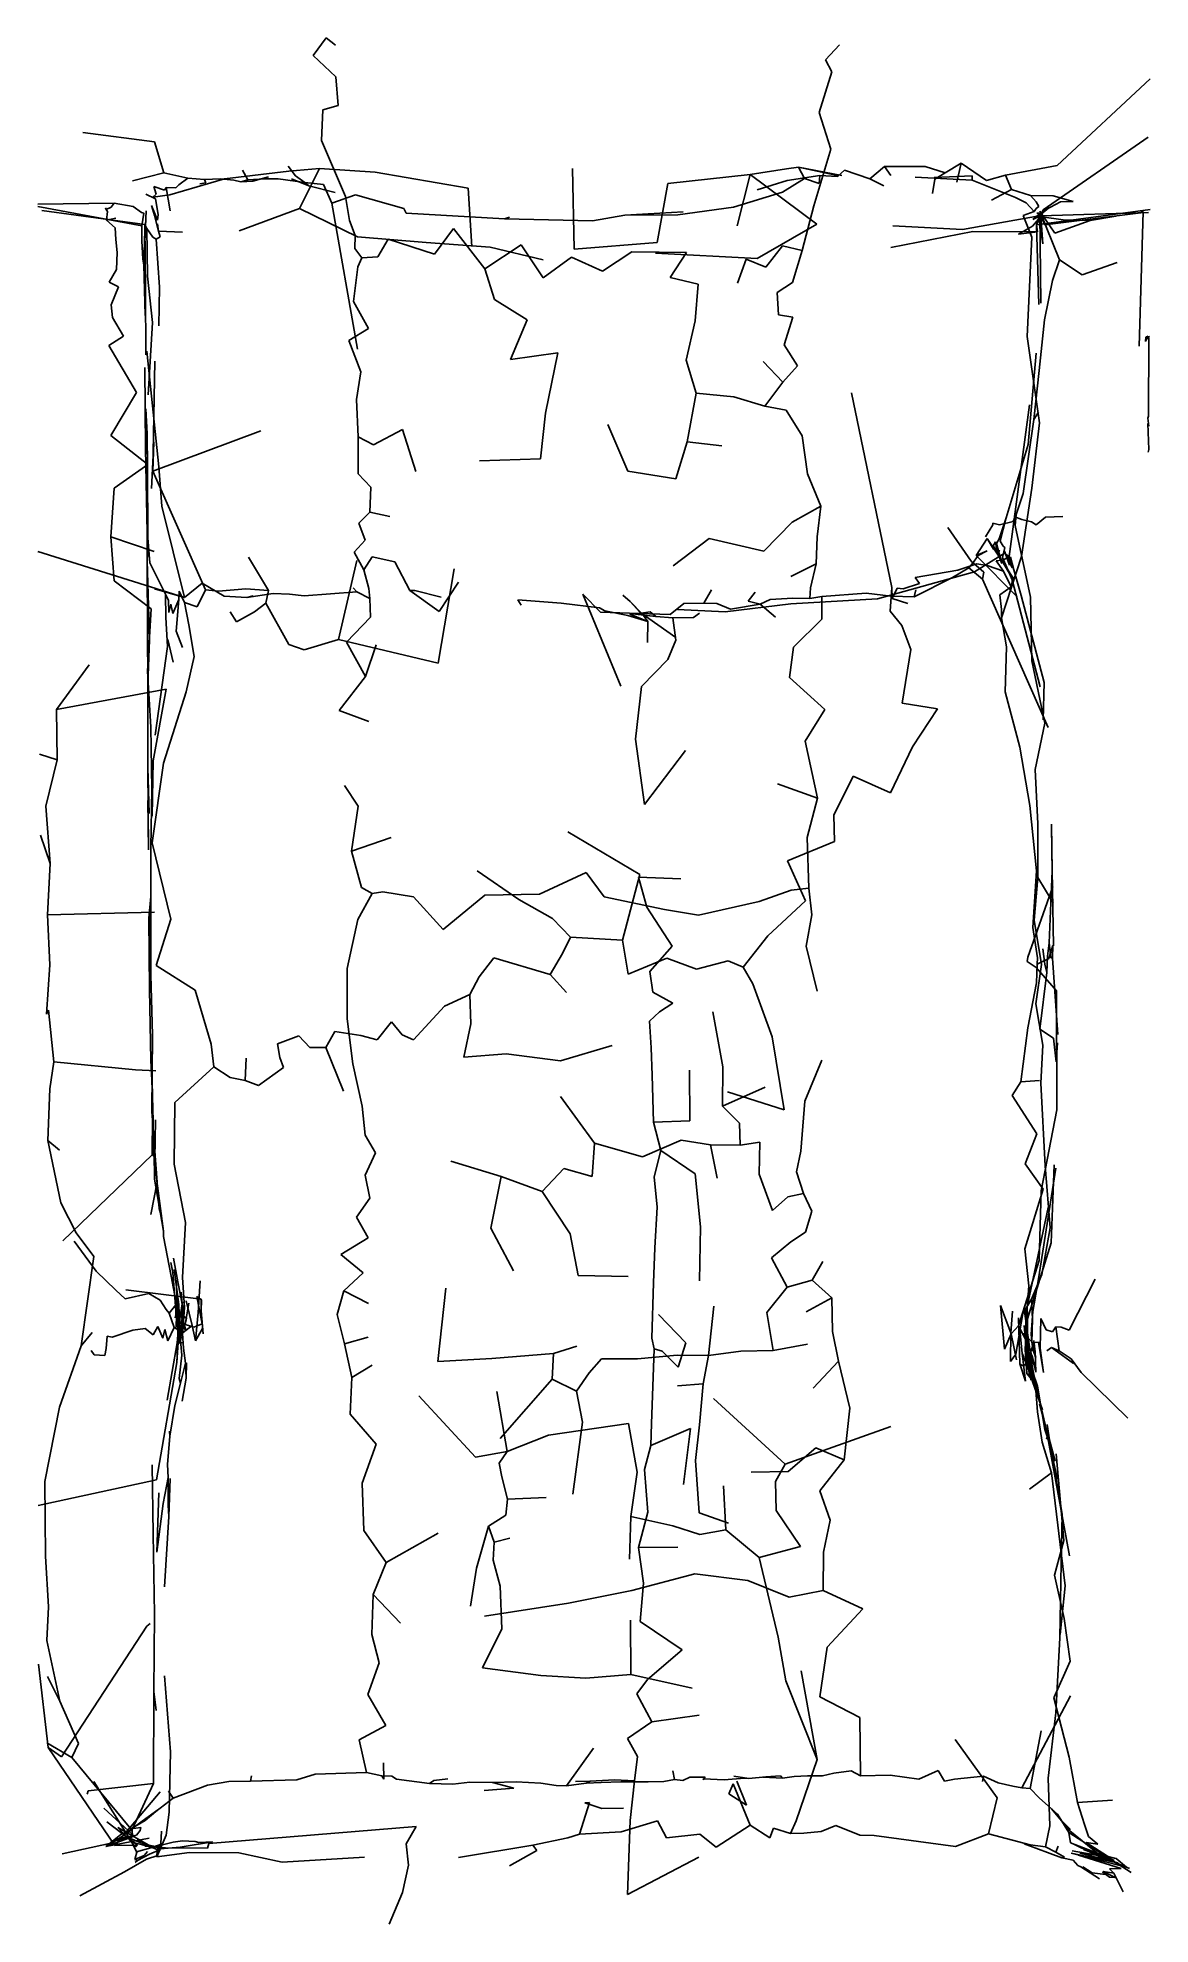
# Model space of a CAD drawing. Extents: x -23.69 to -18.88, y 7.28 to 15.42.
import ezdxf

# ---------------------------------------------------------------- set-up
doc = ezdxf.new("R2010")
doc.units = 0

msp = doc.modelspace()

# ---------------------------------------------------------------- linework, layer by layer
at = {"layer": 'SKELETON'}
for p, q in [((-22.4974, 15.3433, 2.8233), (-22.4409, 15.4198, 2.846)), ((-22.4409, 15.4198, 2.846), (-22.4002, 15.388, 2.8614)), ((-20.2853, 15.3247, 2.8559), (-20.2247, 15.3896, 2.8316)), ((-22.4974, 15.3433, 2.8233), (-22.3995, 15.2518, 2.8448)), ((-20.2853, 15.3247, 2.8559), (-20.2578, 15.2726, 2.849)), ((-22.3897, 15.1281, 2.8621), (-22.3995, 15.2518, 2.8448)), ((-20.3133, 15.097, 2.8715), (-20.2578, 15.2726, 2.849)), ((-19.2856, 14.8691, -1.3775), (-18.884, 15.242, -1.5813)), ((-22.461, 14.9771, 2.8357), (-22.456, 15.1081, 2.8453)), ((-22.456, 15.1081, 2.8453), (-22.3897, 15.1281, 2.8621)), ((-20.3133, 15.097, 2.8715), (-20.2624, 14.9388, 2.8713)), ((-23.4912, 15.0112, -1.4595), (-23.1817, 14.9706, -1.3986)), ((-22.461, 14.9771, 2.8357), (-22.3574, 14.7346, 2.9125)), ((-19.3467, 14.6775, -0.3936), (-18.8927, 14.9906, -0.3147)), ((-23.1817, 14.9706, -1.3986), (-23.1415, 14.8369, -1.2732)), ((-20.3365, 14.6947, 2.9333), (-20.2624, 14.9388, 2.8713)), ((-23.2774, 14.8024, -1.2753), (-23.1415, 14.8369, -1.2732)), ((-23.1415, 14.8369, -1.2732), (-23.038, 14.8141, -1.2389)), ((-23.1156, 14.7424, -0.7749), (-22.8799, 14.8107, -0.8503)), ((-23.0767, 14.7854, -1.1705), (-23.038, 14.8141, -1.2389)), ((-23.038, 14.8141, -1.2389), (-22.9657, 14.8077, -1.2284)), ((-22.9657, 14.8077, -1.2284), (-22.8977, 14.8109, -1.2416)), ((-22.8977, 14.8109, -1.2416), (-22.8391, 14.8057, -1.2356)), ((-22.8799, 14.8107, -0.8503), (-22.6016, 14.8446, -0.8703)), ((-22.8021, 14.8485, -1.3021), (-22.7787, 14.8063, -1.2419)), ((-22.7787, 14.8063, -1.2419), (-22.705, 14.8111, -1.252)), ((-22.7574, 14.8017, -1.127), (-22.6904, 14.82, -1.0629)), ((-22.705, 14.8111, -1.252), (-22.6484, 14.8105, -1.2627)), ((-22.6484, 14.8105, -1.2627), (-22.5331, 14.7947, -1.2964)), ((-22.5734, 14.8241, -1.2893), (-22.6045, 14.8656, -1.3199)), ((-22.6016, 14.8446, -0.8703), (-22.4691, 14.8559, -0.7602)), ((-22.5905, 14.8118, -1.1665), (-22.5155, 14.7808, -1.2241)), ((-22.5734, 14.8241, -1.2893), (-22.5331, 14.7947, -1.2964)), ((-22.5565, 14.6836, -0.5325), (-22.4691, 14.8559, -0.7602)), ((-22.4691, 14.8559, -0.7602), (-22.2299, 14.8404, -0.6431)), ((-22.2299, 14.8404, -0.6431), (-21.8287, 14.7704, -0.6265)), ((-21.3713, 14.508, -0.6168), (-21.3774, 14.8553, -0.5668)), ((-20.9666, 14.7908, -0.6017), (-20.6105, 14.8293, -0.6513)), ((-20.6675, 14.6082, -0.6608), (-20.6105, 14.8293, -0.6513)), ((-20.6105, 14.8293, -0.6513), (-20.4543, 14.8549, -0.7291)), ((-20.6105, 14.8293, -0.6513), (-20.3235, 14.6151, -0.4339)), ((-20.4715, 14.7539, -1.1686), (-20.3764, 14.813, -1.1496)), ((-20.4025, 14.8615, -0.9059), (-20.4543, 14.8549, -0.7291)), ((-20.4513, 14.804, -1.353), (-20.3098, 14.8249, -1.3239)), ((-20.4025, 14.8615, -0.9059), (-20.3764, 14.813, -1.1496)), ((-20.4025, 14.8615, -0.9059), (-20.215, 14.8249, -0.987)), ((-20.4025, 14.8615, -0.9059), (-20.2286, 14.8245, -0.716)), ((-20.3764, 14.813, -1.1496), (-20.3133, 14.7914, -1.2326)), ((-20.3133, 14.7914, -1.2326), (-20.3098, 14.8249, -1.3239)), ((-20.3098, 14.8249, -1.3239), (-20.234, 14.8211, -1.3207)), ((-20.234, 14.8211, -1.3207), (-20.2035, 14.8493, -1.3593)), ((-20.2035, 14.8493, -1.3593), (-20.0945, 14.8119, -1.3258)), ((-20.0945, 14.8119, -1.3258), (-20.0313, 14.8643, -1.3752)), ((-20.0945, 14.8119, -1.3258), (-20.0344, 14.7814, -1.2248)), ((-20.0313, 14.8643, -1.3752), (-20.0043, 14.8262, -1.3359)), ((-20.0313, 14.8643, -1.3752), (-19.8561, 14.8637, -1.36)), ((-19.8984, 14.8181, -0.986), (-19.6521, 14.8054, -0.9391)), ((-19.8561, 14.8637, -1.36), (-19.7688, 14.8378, -1.318)), ((-19.8241, 14.7484, -1.1467), (-19.8146, 14.8091, -1.2885)), ((-19.8172, 14.8163, -0.6371), (-19.6523, 14.8235, -0.6503)), ((-19.8146, 14.8091, -1.2885), (-19.7688, 14.8378, -1.318)), ((-19.7688, 14.8378, -1.318), (-19.7, 14.879, -1.3439)), ((-19.7191, 14.7963, -1.253), (-19.7, 14.879, -1.3439)), ((-19.7, 14.879, -1.3439), (-19.5904, 14.8043, -1.2723)), ((-19.6521, 14.8054, -0.9391), (-19.6523, 14.8235, -0.6503)), ((-19.5904, 14.8043, -1.2723), (-19.5092, 14.8273, -1.3127)), ((-19.5092, 14.8273, -1.3127), (-19.2856, 14.8691, -1.3775)), ((-19.4833, 14.7647, -1.2358), (-19.5092, 14.8273, -1.3127)), ((-23.2197, 14.7452, -0.6742), (-23.1779, 14.7253, -0.747)), ((-23.1894, 14.7323, -0.7962), (-23.1744, 14.7456, -0.8794)), ((-23.1894, 14.7323, -0.7962), (-23.1156, 14.7424, -0.7749)), ((-23.1894, 14.7323, -0.7962), (-23.1779, 14.7253, -0.747)), ((-23.1853, 14.7783, -0.9814), (-23.1386, 14.7628, -0.9924)), ((-23.1853, 14.7783, -0.9814), (-23.1744, 14.7456, -0.8794)), ((-23.131, 14.7733, -1.0385), (-23.1386, 14.7628, -0.9924)), ((-23.131, 14.7733, -1.0385), (-23.1139, 14.6727, -1.0404)), ((-23.131, 14.7733, -1.0385), (-23.0899, 14.7717, -1.1169)), ((-23.0767, 14.7854, -1.1705), (-23.0899, 14.7717, -1.1169)), ((-22.9606, 14.7934, -1.1936), (-22.9862, 14.789, -1.1458)), ((-22.9606, 14.7934, -1.1936), (-22.9657, 14.8077, -1.2284)), ((-22.8093, 14.7989, -1.2009), (-22.8391, 14.8057, -1.2356)), ((-22.8093, 14.7989, -1.2009), (-22.7787, 14.8063, -1.2419)), ((-22.8093, 14.7989, -1.2009), (-22.7574, 14.8017, -1.127)), ((-22.5331, 14.7947, -1.2964), (-22.5155, 14.7808, -1.2241)), ((-22.5331, 14.7947, -1.2964), (-22.4527, 14.7869, -1.3238)), ((-22.5155, 14.7808, -1.2241), (-22.4017, 14.7525, -1.2043)), ((-22.4527, 14.7869, -1.3238), (-22.4159, 14.7056, -1.3859)), ((-22.4159, 14.7056, -1.3859), (-22.3145, 14.7421, -1.3566)), ((-22.3407, 14.6316, 2.9268), (-22.3574, 14.7346, 2.9125)), ((-22.3145, 14.7421, -1.3566), (-22.1051, 14.6834, -1.3649)), ((-21.8118, 14.5195, -0.6566), (-21.8287, 14.7704, -0.6265)), ((-21.0125, 14.5373, -0.6363), (-20.9666, 14.7908, -0.6017)), ((-20.6834, 14.6887, -1.1322), (-20.4715, 14.7539, -1.1686)), ((-20.5804, 14.7635, -1.3402), (-20.4513, 14.804, -1.353)), ((-19.6521, 14.8054, -0.9391), (-19.4654, 14.7307, -0.8625)), ((-19.5688, 14.719, -1.1133), (-19.4833, 14.7647, -1.2358)), ((-19.4833, 14.7647, -1.2358), (-19.4013, 14.74, -1.1922)), ((-19.4654, 14.7307, -0.8625), (-19.4196, 14.7083, -0.9334)), ((-19.4013, 14.74, -1.1922), (-19.3764, 14.7124, -1.1344)), ((-19.4013, 14.74, -1.1922), (-19.3039, 14.7378, -1.1921)), ((-19.3039, 14.7378, -1.1921), (-19.2169, 14.7133, -1.0999)), ((-23.686, 14.7017, 3.0486), (-23.3556, 14.7061, 3.2116)), ((-23.686, 14.6918, 2.2384), (-23.2367, 14.6091, 2.2929)), ((-23.6682, 14.675, 0.7784), (-23.2235, 14.6139, 0.8936)), ((-23.3933, 14.6865, 3.3266), (-23.3907, 14.679, 3.352)), ((-23.3907, 14.679, 3.352), (-23.3693, 14.6897, 3.3122)), ((-23.3853, 14.67, 3.3992), (-23.3907, 14.679, 3.352)), ((-23.3853, 14.67, 3.3992), (-23.3888, 14.633, 3.5)), ((-23.3556, 14.7061, 3.2116), (-23.3693, 14.6897, 3.3122)), ((-23.3556, 14.7061, 3.2116), (-23.274, 14.6922, 3.1201)), ((-23.274, 14.6922, 3.1201), (-23.2384, 14.6653, 2.7819)), ((-23.2283, 14.6627, 2.5304), (-23.2384, 14.6653, 2.7819)), ((-23.2367, 14.6091, 2.2929), (-23.2283, 14.6627, 2.5304)), ((-23.228, 14.4399, 1.6545), (-23.2183, 14.6735, 1.5816)), ((-23.2255, 14.5055, 1.4076), (-23.2183, 14.6735, 1.5816)), ((-23.1816, 14.6532, -0.4258), (-23.1951, 14.6957, -0.5527)), ((-23.1951, 14.6957, -0.5527), (-23.1683, 14.6335, -0.607)), ((-23.1816, 14.6532, -0.4258), (-23.1649, 14.586, -0.4619)), ((-23.1658, 14.6575, -0.7015), (-23.1779, 14.7253, -0.747)), ((-23.1658, 14.6575, -0.7015), (-23.1683, 14.6335, -0.607)), ((-22.8168, 14.5876, -0.3762), (-22.5565, 14.6836, -0.5325)), ((-22.5565, 14.6836, -0.5325), (-22.3051, 14.5607, -0.3093)), ((-22.4159, 14.7056, -1.3859), (-22.3056, 14.0768, -1.599)), ((-22.0964, 14.6631, -1.1458), (-22.1051, 14.6834, -1.3649)), ((-22.0964, 14.6631, -1.1458), (-21.6712, 14.6394, -1.1255)), ((-21.6712, 14.6394, -1.1255), (-21.649, 14.6463, -1.4144)), ((-21.2911, 14.6299, -1.1081), (-21.1514, 14.6538, -1.2697)), ((-21.1514, 14.6538, -1.2697), (-20.9007, 14.6689, -1.4402)), ((-21.1514, 14.6538, -1.2697), (-20.9226, 14.6564, -1.1245)), ((-20.9226, 14.6564, -1.1245), (-20.6834, 14.6887, -1.1322)), ((-20.387, 14.5022, 2.9653), (-20.3365, 14.6947, 2.9333)), ((-19.6952, 14.593, -0.7044), (-19.3637, 14.6513, -0.6302)), ((-19.4333, 14.6533, -1.0383), (-19.3858, 14.6709, -0.9984)), ((-19.396, 14.5599, -0.979), (-19.4333, 14.6533, -1.0383)), ((-19.4196, 14.7083, -0.9334), (-19.3858, 14.6709, -0.9984)), ((-19.3911, 14.6365, -0.7564), (-19.3637, 14.6583, -0.795)), ((-19.3911, 14.6365, -0.7564), (-19.3608, 14.6507, -0.7214)), ((-19.3858, 14.6709, -0.9984), (-19.376, 14.6838, -0.9994)), ((-19.3764, 14.7124, -1.1344), (-19.3648, 14.6924, -1.0694)), ((-19.3648, 14.6924, -1.0694), (-19.376, 14.6838, -0.9994)), ((-19.3752, 14.6121, 0.1318), (-18.884, 14.6786, 0.2451)), ((-19.3639, 14.6625, 1.4232), (-19.3741, 14.6629, 1.765)), ((-19.366, 14.6368, -0.4908), (-19.3467, 14.6775, -0.3936)), ((-19.3575, 14.6569, -0.5488), (-19.366, 14.6368, -0.4908)), ((-19.3558, 14.6517, 1.0466), (-19.3639, 14.6625, 1.4232)), ((-19.3637, 14.6513, -0.6302), (-19.3221, 14.6864, -0.6182)), ((-19.3637, 14.6583, -0.795), (-19.337, 14.6782, -0.7631)), ((-19.3608, 14.6507, -0.7214), (-19.3637, 14.6513, -0.6302)), ((-19.3619, 14.6534, 2.1673), (-19.3604, 14.6603, 2.4932)), ((-19.3604, 14.6718, 3.6965), (-19.2765, 14.4622, 3.921)), ((-19.3604, 14.6718, 3.6965), (-19.2962, 14.5763, 3.4931)), ((-19.3562, 14.2748, 2.4853), (-19.3604, 14.6603, 2.4932)), ((-19.3604, 14.6603, 2.4932), (-19.3396, 14.6129, 2.8118)), ((-19.3575, 14.6569, -0.5488), (-19.3221, 14.6864, -0.6182)), ((-19.3558, 14.6517, 1.0466), (-18.892, 14.6655, 0.9862)), ((-19.3472, 14.5303, 0.7658), (-19.3558, 14.6517, 1.0466)), ((-19.3396, 14.6129, 2.8118), (-19.3517, 14.6479, 3.1035)), ((-19.3517, 14.6479, 3.1035), (-19.2595, 14.6338, 3.3229)), ((-19.3396, 14.6129, 2.8118), (-18.9133, 14.6665, 2.6549)), ((-19.337, 14.6782, -0.7631), (-19.2718, 14.7122, -0.8749)), ((-19.2718, 14.7122, -0.8749), (-19.2169, 14.7133, -1.0999)), ((-19.1439, 14.6311, 3.4138), (-19.0333, 14.6509, 3.1744)), ((-18.9319, 14.0892, 2.0243), (-18.9152, 14.6687, 2.2444)), ((-18.9242, 14.6693, 1.8529), (-18.9152, 14.6687, 2.2444)), ((-18.9152, 14.6687, 2.2444), (-18.9133, 14.6665, 2.6549)), ((-23.3888, 14.633, 3.5), (-23.3489, 14.6421, 3.4846)), ((-23.3888, 14.633, 3.5), (-23.3523, 14.6, 3.5873)), ((-23.3523, 14.6, 3.5873), (-23.3488, 14.5498, 3.6604)), ((-23.2363, 14.5431, 2.0359), (-23.2367, 14.6091, 2.2929)), ((-23.2201, 14.3285, 1.0069), (-23.2235, 14.6139, 0.8936)), ((-23.2149, 14.5974, 0.5303), (-23.2235, 14.6139, 0.8936)), ((-23.2117, 14.3919, 0.5023), (-23.2149, 14.5974, 0.5303)), ((-23.1889, 14.5596, 0.1625), (-23.2149, 14.5974, 0.5303)), ((-23.1649, 14.586, -0.4619), (-23.1684, 14.6175, -0.5286)), ((-23.1649, 14.586, -0.4619), (-23.157, 14.5611, -0.3529)), ((-23.1649, 14.586, -0.4619), (-23.0609, 14.5806, -0.4006)), ((-22.3162, 14.5674, 2.9402), (-22.3407, 14.6316, 2.9268)), ((-22.3172, 14.511, 2.9378), (-22.3162, 14.5674, 2.9402)), ((-21.9734, 14.4856, 3.1003), (-21.891, 14.5972, 3.1181)), ((-21.891, 14.5972, 3.1181), (-21.7562, 14.4227, 3.1634)), ((-21.6712, 14.6394, -1.1255), (-21.2911, 14.6299, -1.1081)), ((-20.5814, 14.4682, -0.1432), (-20.3235, 14.6151, -0.4339)), ((-20.0033, 14.5153, -0.2155), (-19.6506, 14.5834, -0.3497)), ((-19.9959, 14.6079, -0.6611), (-19.6952, 14.593, -0.7044)), ((-19.6506, 14.5834, -0.3497), (-19.3714, 14.5829, -0.1471)), ((-19.3922, 14.6064, -0.4068), (-19.4531, 14.572, -0.3257)), ((-19.4531, 14.572, -0.3257), (-19.3714, 14.5829, -0.1471)), ((-19.3922, 14.6064, -0.4068), (-19.366, 14.6368, -0.4908)), ((-19.3752, 14.6121, 0.1318), (-19.364, 14.6367, 0.4745)), ((-19.3654, 14.2687, 0.141), (-19.3752, 14.6121, 0.1318)), ((-19.3714, 14.5829, -0.1471), (-19.3752, 14.6121, 0.1318)), ((-19.3472, 14.5303, 0.7658), (-19.364, 14.6367, 0.4745)), ((-19.2962, 14.5763, 3.4931), (-19.1439, 14.6311, 3.4138)), ((-19.2595, 14.6338, 3.3229), (-19.1439, 14.6311, 3.4138)), ((-23.3437, 14.4931, 3.7296), (-23.3488, 14.5498, 3.6604)), ((-23.3455, 14.4202, 3.7768), (-23.3437, 14.4931, 3.7296)), ((-23.2323, 14.4642, 1.87), (-23.2363, 14.5431, 2.0359)), ((-23.2258, 14.4672, 1.199), (-23.2253, 14.5638, 1.2247)), ((-23.2255, 14.5055, 1.4076), (-23.2253, 14.5638, 1.2247)), ((-23.1889, 14.5596, 0.1625), (-23.1746, 14.5515, -0.0618)), ((-23.157, 14.5611, -0.3529), (-23.1746, 14.5515, -0.0618)), ((-23.1599, 14.3434, -0.105), (-23.1746, 14.5515, -0.0618)), ((-22.3172, 14.511, 2.9378), (-22.287, 14.4707, 2.9565)), ((-22.3051, 14.5607, -0.3093), (-22.0098, 14.536, -0.3162)), ((-22.2186, 14.4753, 2.9912), (-22.1729, 14.5506, 3.0144)), ((-22.1729, 14.5506, 3.0144), (-21.9734, 14.4856, 3.1003)), ((-22.0098, 14.536, -0.3162), (-21.7338, 14.5171, -0.3122)), ((-21.7562, 14.4227, 3.1634), (-21.5997, 14.5271, 3.1865)), ((-21.7338, 14.5171, -0.3122), (-21.5045, 14.4624, -0.1324)), ((-21.5997, 14.5271, 3.1865), (-21.505, 14.3848, 3.2065)), ((-21.3713, 14.508, -0.6168), (-21.0125, 14.5373, -0.6363)), ((-21.2488, 14.413, 3.212), (-21.1217, 14.4959, 3.1966)), ((-21.1217, 14.4959, 3.1966), (-20.8855, 14.4928, 3.1625)), ((-21.0198, 14.4912, -0.2149), (-20.5814, 14.4682, -0.1432)), ((-20.9561, 14.385, 3.1789), (-20.8855, 14.4928, 3.1625)), ((-20.5439, 14.4301, 3.0498), (-20.4718, 14.5223, 3.0118)), ((-20.4718, 14.5223, 3.0118), (-20.387, 14.5022, 2.9653)), ((-20.4277, 14.3635, 2.9892), (-20.387, 14.5022, 2.9653)), ((-19.4152, 14.1307, -1.0131), (-19.396, 14.5599, -0.979)), ((-23.3774, 14.3657, 3.7849), (-23.3455, 14.4202, 3.7768)), ((-23.228, 14.4399, 1.6545), (-23.2323, 14.4642, 1.87)), ((-23.2223, 14.2214, 1.5817), (-23.228, 14.4399, 1.6545)), ((-23.2201, 14.3285, 1.0069), (-23.2258, 14.4672, 1.199)), ((-22.3231, 14.2828, 2.9234), (-22.3036, 14.4313, 2.9471)), ((-22.3036, 14.4313, 2.9471), (-22.287, 14.4707, 2.9565)), ((-22.287, 14.4707, 2.9565), (-22.2186, 14.4753, 2.9912)), ((-21.7562, 14.4227, 3.1634), (-21.7143, 14.2908, 3.1722)), ((-21.505, 14.3848, 3.2065), (-21.3814, 14.4737, 3.2106)), ((-21.3814, 14.4737, 3.2106), (-21.2488, 14.413, 3.212)), ((-20.6662, 14.3612, 3.0965), (-20.6276, 14.4644, 3.085)), ((-20.6276, 14.4644, 3.085), (-20.5439, 14.4301, 3.0498)), ((-19.3057, 14.3725, 3.9162), (-19.2765, 14.4622, 3.921)), ((-19.2765, 14.4622, 3.921), (-19.1784, 14.3977, 4.065)), ((-19.1784, 14.3977, 4.065), (-19.0275, 14.4498, 4.5439)), ((-23.3774, 14.3657, 3.7849), (-23.3372, 14.3455, 3.8029)), ((-23.3689, 14.2683, 3.8153), (-23.3372, 14.3455, 3.8029)), ((-23.2191, 14.0519, 1.2381), (-23.2201, 14.3285, 1.0069)), ((-23.1899, 14.1913, 0.2795), (-23.2117, 14.3919, 0.5023)), ((-23.1639, 14.1769, -0.4144), (-23.1599, 14.3434, -0.105)), ((-20.9561, 14.385, 3.1789), (-20.836, 14.3567, 3.1498)), ((-20.8487, 14.199, 3.1532), (-20.836, 14.3567, 3.1498)), ((-20.4949, 14.3209, 3.027), (-20.4277, 14.3635, 2.9892)), ((-20.4889, 14.2244, 3.0271), (-20.4949, 14.3209, 3.027)), ((-19.341, 14.2026, 3.9543), (-19.3057, 14.3725, 3.9162)), ((-23.3639, 14.2136, 3.8292), (-23.3689, 14.2683, 3.8153)), ((-22.3231, 14.2828, 2.9234), (-22.2576, 14.1662, 2.9665)), ((-21.7143, 14.2908, 3.1722), (-21.5736, 14.2036, 3.1982)), ((-23.3164, 14.1323, 3.836), (-23.3639, 14.2136, 3.8292)), ((-23.2088, 13.8802, 0.2397), (-23.1899, 14.1913, 0.2795)), ((-22.3432, 14.1143, 2.9106), (-22.2576, 14.1662, 2.9665)), ((-21.6455, 14.0324, 3.1798), (-21.5736, 14.2036, 3.1982)), ((-20.8879, 14.0289, 3.1635), (-20.8487, 14.199, 3.1532)), ((-20.4889, 14.2244, 3.0271), (-20.4275, 14.2146, 2.9952)), ((-20.4648, 14.0959, 3.0162), (-20.4275, 14.2146, 2.9952)), ((-19.364, 13.9851, 3.9686), (-19.341, 14.2026, 3.9543)), ((-23.3784, 14.0929, 3.8458), (-23.3164, 14.1323, 3.836)), ((-23.3784, 14.0929, 3.8458), (-23.2598, 13.8901, 3.8501)), ((-22.3432, 14.1143, 2.9106), (-22.2917, 13.9786, 2.9355)), ((-20.4648, 14.0959, 3.0162), (-20.4069, 14.0053, 2.9871)), ((-19.4152, 14.1307, -1.0131), (-19.3623, 13.759, -1.1177)), ((-18.888, 14.131, -1.519), (-18.905, 14.115, -1.565)), ((-18.903, 14.129, -1.496), (-18.904, 14.109, -1.479)), ((-18.903, 14.129, -1.463), (-18.904, 14.109, -1.479)), ((-18.903, 14.112, -1.353), (-18.893, 14.132, -1.383)), ((-18.903, 14.129, -1.463), (-18.893, 14.132, -1.383)), ((-18.903, 14.129, -1.496), (-18.888, 14.131, -1.519)), ((-18.903, 14.112, -1.353), (-18.901, 14.128, -1.31)), ((-18.901, 14.128, -1.31), (-18.89, 14.122, -1.301)), ((-18.893, 14.13, -1.283), (-18.89, 14.122, -1.301)), ((-18.892, 13.788, -1.237), (-18.89, 14.122, -1.301)), ((-23.2204, 13.6488, 1.8817), (-23.2237, 13.9973, 2.0482)), ((-23.2147, 14.0682, 2.6115), (-23.1637, 13.5691, 2.7623)), ((-23.1884, 13.5505, -1.1044), (-23.18, 14.0252, -1.0909)), ((-21.6455, 14.0324, 3.1798), (-21.4418, 14.0602, 3.2091)), ((-21.494, 13.8002, 3.1947), (-21.4418, 14.0602, 3.2091)), ((-20.8442, 13.8865, 3.1482), (-20.8879, 14.0289, 3.1635)), ((-20.555, 14.024, 3.0556), (-20.4694, 13.9337, 3.017)), ((-20.4694, 13.9337, 3.017), (-20.4069, 14.0053, 2.9871)), ((-19.4108, 13.6651, 0.9347), (-19.377, 14.0587, 0.8374)), ((-22.3094, 13.8592, 2.9205), (-22.2917, 13.9786, 2.9355)), ((-20.548, 13.8307, 3.0476), (-20.4694, 13.9337, 3.017)), ((-19.3871, 13.7732, 3.9906), (-19.364, 13.9851, 3.9686)), ((-23.3703, 13.7038, 3.8132), (-23.2598, 13.8901, 3.8501)), ((-22.3031, 13.699, 2.9128), (-22.3094, 13.8592, 2.9205)), ((-20.8824, 13.6769, 3.144), (-20.8442, 13.8865, 3.1482)), ((-20.8442, 13.8865, 3.1482), (-20.6816, 13.8707, 3.0953)), ((-20.6816, 13.8707, 3.0953), (-20.548, 13.8307, 3.0476)), ((-20.1737, 13.8878, -1.0888), (-19.9991, 13.0484, -0.931)), ((-19.4931, 13.1819, 0.1174), (-19.405, 13.8365, 0.0449)), ((-23.2138, 13.7118, 0.6125), (-23.2188, 13.8189, 0.9222)), ((-21.5152, 13.6035, 3.1644), (-21.494, 13.8002, 3.1947)), ((-21.2249, 13.752, 3.2014), (-21.1385, 13.551, 3.1628)), ((-20.548, 13.8307, 3.0476), (-20.4557, 13.814, 3.0071)), ((-20.4557, 13.814, 3.0071), (-20.3872, 13.703, 2.9639)), ((-19.4332, 13.4537, 3.9862), (-19.3871, 13.7732, 3.9906)), ((-19.3957, 13.477, -0.9162), (-19.3623, 13.759, -1.1177)), ((-19.3871, 13.7732, 3.9906), (-19.366, 13.8049, 3.8282)), ((-18.894, 13.779, -1.237), (-18.892, 13.788, -1.237)), ((-18.894, 13.779, -1.237), (-18.891, 13.744, -1.275)), ((-18.891, 13.744, -1.275), (-18.894, 13.756, -1.289)), ((-18.891, 13.644, -1.455), (-18.894, 13.756, -1.289)), ((-23.3703, 13.7038, 3.8132), (-23.2103, 13.5788, 3.826)), ((-23.2125, 13.5348, 0.7147), (-23.2138, 13.7118, 0.6125)), ((-23.2127, 13.5673, 0.3357), (-23.2138, 13.7118, 0.6125)), ((-23.1949, 13.4758, -0.4845), (-23.1853, 13.6748, -0.7435)), ((-23.1884, 13.5505, -1.1044), (-22.7226, 13.7239, -1.0955)), ((-23.1884, 13.5505, -1.1044), (-23.1853, 13.6748, -0.7435)), ((-22.3034, 13.5392, 2.9017), (-22.3031, 13.699, 2.9128)), ((-22.3031, 13.699, 2.9128), (-22.2368, 13.6641, 2.9558)), ((-22.2368, 13.6641, 2.9558), (-22.1117, 13.7304, 3.0193)), ((-22.1117, 13.7304, 3.0193), (-22.0536, 13.5494, 3.0291)), ((-20.9321, 13.517, 3.1359), (-20.8824, 13.6769, 3.144)), ((-20.8824, 13.6769, 3.144), (-20.7334, 13.6601, 3.0983)), ((-20.3642, 13.5384, 2.9402), (-20.3872, 13.703, 2.9639)), ((-23.2114, 13.2112, 1.752), (-23.2204, 13.6488, 1.8817)), ((-21.7793, 13.5953, 3.1255), (-21.5152, 13.6035, 3.1644)), ((-19.5063, 13.3491, 0.7626), (-19.4108, 13.6651, 0.9347)), ((-18.893, 13.633, -1.464), (-18.891, 13.644, -1.455)), ((-23.356, 13.4769, 3.8052), (-23.2103, 13.5788, 3.826)), ((-23.2134, 13.4506, 1.037), (-23.2125, 13.5348, 0.7147)), ((-23.2106, 13.2633, 0.4771), (-23.2127, 13.5673, 0.3357)), ((-23.1884, 13.5505, -1.1044), (-22.9618, 13.0386, -1.0147)), ((-23.1507, 13.4, 2.5579), (-23.1637, 13.5691, 2.7623)), ((-22.3034, 13.5392, 2.9017), (-22.2481, 13.4808, 2.9303)), ((-21.1385, 13.551, 3.1628), (-20.9321, 13.517, 3.1359)), ((-20.3642, 13.5384, 2.9402), (-20.3059, 13.3989, 2.8977)), ((-23.3699, 13.2671, 3.7904), (-23.356, 13.4769, 3.8052)), ((-23.2132, 13.1653, 0.897), (-23.2134, 13.4506, 1.037)), ((-22.2527, 13.3742, 2.9191), (-22.2481, 13.4808, 2.9303)), ((-19.4624, 13.3633, 4.0058), (-19.4332, 13.4537, 3.9862)), ((-19.4406, 13.1827, -0.8783), (-19.3957, 13.477, -0.9162)), ((-23.1507, 13.4, 2.5579), (-23.0531, 13.0055, 2.6022)), ((-22.3001, 13.3263, 2.886), (-22.2527, 13.3742, 2.9191)), ((-22.2527, 13.3742, 2.9191), (-22.1668, 13.355, 2.9534)), ((-20.4293, 13.3308, 2.9428), (-20.3059, 13.3989, 2.8977)), ((-20.3218, 13.2673, 2.8952), (-20.3059, 13.3989, 2.8977)), ((-19.5357, 13.2584, 0.8066), (-19.5063, 13.3491, 0.7626)), ((-19.5316, 13.2478, 0.7184), (-19.5063, 13.3491, 0.7626)), ((-19.4754, 13.3335, 3.9634), (-19.4624, 13.3633, 4.0058)), ((-19.4677, 13.3569, 4.0581), (-19.468, 13.3535, 4.1016)), ((-19.468, 13.3535, 4.1016), (-19.4381, 13.3412, 4.1856)), ((-19.4679, 13.3167, 4.0228), (-19.4624, 13.3633, 4.0058)), ((-19.4679, 13.3167, 4.0228), (-19.4677, 13.3569, 4.0581)), ((-19.3773, 13.3195, 4.2737), (-19.3359, 13.3525, 4.3295)), ((-19.3359, 13.3525, 4.3295), (-19.262, 13.3547, 4.3586)), ((-23.3559, 13.0774, 3.8301), (-23.3699, 13.2671, 3.7904)), ((-23.3699, 13.2671, 3.7904), (-23.1835, 13.2036, 3.8463)), ((-23.2015, 13.1556, 0.2818), (-23.2106, 13.2633, 0.4771)), ((-22.3001, 13.3263, 2.886), (-22.273, 13.2525, 2.8905)), ((-20.5522, 13.2046, 2.9479), (-20.4293, 13.3308, 2.9428)), ((-20.3256, 13.151, 2.8648), (-20.3218, 13.2673, 2.8952)), ((-19.758, 13.3072, 2.9988), (-19.6578, 13.162, 2.8827)), ((-19.5955, 13.2671, 3.2966), (-19.5632, 13.3183, 3.4778)), ((-19.5632, 13.3183, 3.4778), (-19.5634, 13.3267, 3.6053)), ((-19.5634, 13.3267, 3.6053), (-19.5351, 13.3189, 3.8291)), ((-19.5351, 13.3189, 3.8291), (-19.4754, 13.3335, 3.9634)), ((-19.4679, 13.3167, 4.0228), (-19.4012, 13.0065, 4.0089)), ((-19.4381, 13.3412, 4.1856), (-19.3965, 13.3325, 4.2332)), ((-19.3965, 13.3325, 4.2332), (-19.3773, 13.3195, 4.2737)), ((-23.686, 13.2032, 2.6802), (-23.0531, 13.0055, 2.6022)), ((-23.2131, 13.144, 1.3897), (-23.2114, 13.2112, 1.752)), ((-22.32, 13.2008, 2.8571), (-22.273, 13.2525, 2.8905)), ((-22.32, 13.2008, 2.8571), (-22.2784, 13.1255, 2.8604)), ((-20.9426, 13.1418, 3.0433), (-20.7883, 13.26, 3.0386)), ((-20.7883, 13.26, 3.0386), (-20.5522, 13.2046, 2.9479)), ((-19.6515, 13.1528, 2.5158), (-19.6269, 13.1873, 2.4448)), ((-19.643, 13.1161, 0.6537), (-19.5108, 13.1976, 0.5244)), ((-19.6359, 13.1861, 2.2108), (-19.5883, 13.2599, 1.9463)), ((-19.6359, 13.1861, 2.2108), (-19.588, 13.2061, 2.3112)), ((-19.6359, 13.1861, 2.2108), (-19.4589, 13.0082, 2.2591)), ((-19.588, 13.2061, 2.3112), (-19.6269, 13.1873, 2.4448)), ((-19.5883, 13.2599, 1.9463), (-19.5607, 13.2141, 1.7195)), ((-19.5883, 13.2599, 1.9463), (-19.4721, 13.0832, 1.862)), ((-19.5515, 13.2462, 1.1709), (-19.5623, 13.2288, 1.3121)), ((-19.5472, 13.2067, 1.4383), (-19.5623, 13.2288, 1.3121)), ((-19.5623, 13.2288, 1.3121), (-19.4955, 13.1157, 1.3175)), ((-19.5327, 13.2071, 1.578), (-19.5607, 13.2141, 1.7195)), ((-19.5458, 13.2089, 1.0572), (-19.5515, 13.2462, 1.1709)), ((-19.5357, 13.2584, 0.8066), (-19.5477, 13.239, 0.9188)), ((-19.5247, 13.1527, 0.926), (-19.5477, 13.239, 0.9188)), ((-19.5472, 13.2067, 1.4383), (-19.5327, 13.2071, 1.578)), ((-19.5247, 13.1527, 0.926), (-19.5458, 13.2089, 1.0572)), ((-19.5186, 13.2273, 0.5995), (-19.5316, 13.2478, 0.7184)), ((-19.526, 12.918, -0.8211), (-19.4406, 13.1827, -0.8783)), ((-19.5225, 13.1781, 0.7318), (-19.5125, 13.2214, 0.5905)), ((-19.5186, 13.2273, 0.5995), (-19.5125, 13.2214, 0.5905)), ((-19.5141, 13.2083, 0.5677), (-19.5125, 13.2214, 0.5905)), ((-19.5108, 13.1976, 0.5244), (-19.5141, 13.2083, 0.5677)), ((-19.4914, 13.1445, 0.3982), (-19.5108, 13.1976, 0.5244)), ((-19.4997, 13.1877, 0.3863), (-19.5053, 13.1902, 0.46)), ((-19.5021, 13.1777, 0.0239), (-19.4931, 13.1819, 0.1174)), ((-19.4914, 13.1445, 0.3982), (-19.4997, 13.1877, 0.3863)), ((-19.4909, 13.1714, 0.3162), (-19.4997, 13.1877, 0.3863)), ((-19.4931, 13.1819, 0.1174), (-19.4875, 13.1756, 0.1815)), ((-23.2039, 12.8235, 0.9281), (-23.2132, 13.1653, 0.897)), ((-23.2114, 12.8656, 1.3567), (-23.2131, 13.144, 1.3897)), ((-23.2015, 13.1556, 0.2818), (-23.1345, 13.0196, -0.0648)), ((-22.7755, 13.1801, -1.3448), (-22.6903, 13.0357, -1.1288)), ((-22.3872, 12.8239, -1.1388), (-22.3082, 13.1657, -1.1794)), ((-22.2784, 13.1255, 2.8604), (-22.2423, 13.1802, 2.8879)), ((-22.2574, 13.0442, 2.8431), (-22.2784, 13.1255, 2.8604)), ((-22.2423, 13.1802, 2.8879), (-22.1447, 13.1597, 2.9233)), ((-22.1447, 13.1597, 2.9233), (-22.0801, 13.0362, 2.9012)), ((-21.9576, 12.7228, -1.1303), (-21.8882, 13.129, -1.1259)), ((-20.4358, 13.096, 2.8656), (-20.3256, 13.151, 2.8648)), ((-20.3512, 13.0476, 2.8311), (-20.3256, 13.151, 2.8648)), ((-20.0616, 13.0002, 0.7107), (-19.643, 13.1161, 0.6537)), ((-19.8991, 13.0923, -0.6751), (-19.7146, 13.1229, -0.4811)), ((-19.7378, 13.0917, 2.6803), (-19.6673, 13.1331, 2.6047)), ((-19.7146, 13.1229, -0.4811), (-19.6322, 13.1501, -0.3887)), ((-19.6515, 13.1528, 2.5158), (-19.6673, 13.1331, 2.6047)), ((-19.6673, 13.1331, 2.6047), (-19.608, 13.0839, 2.6205)), ((-19.6578, 13.162, 2.8827), (-19.6021, 13.1147, 2.8124)), ((-19.6322, 13.1501, -0.3887), (-19.5883, 13.1436, -0.2886)), ((-19.608, 13.0839, 2.6205), (-19.6021, 13.1147, 2.8124)), ((-19.5883, 13.1436, -0.2886), (-19.5169, 13.1194, -0.271)), ((-19.5493, 13.1634, -0.2302), (-19.5244, 13.1668, -0.1122)), ((-19.5493, 13.1634, -0.2302), (-19.5169, 13.1194, -0.271)), ((-19.5244, 13.1668, -0.1122), (-19.5095, 13.1717, -0.0439)), ((-19.5244, 13.1668, -0.1122), (-19.5075, 13.1423, -0.1482)), ((-19.5225, 13.1781, 0.7318), (-19.4805, 13.0813, 0.7589)), ((-19.4848, 13.0511, -0.305), (-19.5169, 13.1194, -0.271)), ((-19.5095, 13.1717, -0.0439), (-19.5021, 13.1777, 0.0239)), ((-19.4799, 13.1339, 0.0087), (-19.5021, 13.1777, 0.0239)), ((-19.4736, 13.1252, 0.2412), (-19.4909, 13.1714, 0.3162)), ((-19.4875, 13.1756, 0.1815), (-19.4871, 13.1794, 0.2518)), ((-19.4736, 13.1252, 0.2412), (-19.4871, 13.1794, 0.2518)), ((-19.4736, 13.1252, 0.2412), (-19.4409, 13.014, 0.2668)), ((-23.3559, 13.0774, 3.8301), (-23.1961, 12.9571, 3.8404)), ((-23.182, 13.0425, 2.3825), (-23.0531, 13.0055, 2.6022)), ((-23.1328, 12.9186, -0.0677), (-23.1345, 13.0196, -0.0648)), ((-23.1217, 12.992, -0.1847), (-23.1345, 13.0196, -0.0648)), ((-23.0769, 12.9974, -0.6332), (-23.0755, 13.0334, -0.7259)), ((-23.0755, 13.0334, -0.7259), (-23.0527, 12.9846, -0.8498)), ((-23.0531, 13.0055, 2.6022), (-22.9766, 13.067, 2.6357)), ((-22.9975, 12.9655, -0.956), (-22.9618, 13.0386, -1.0147)), ((-22.9766, 13.067, 2.6357), (-22.881, 13.0112, 2.6665)), ((-22.9618, 13.0386, -1.0147), (-22.9052, 13.0334, -1.0531)), ((-22.9052, 13.0334, -1.0531), (-22.7878, 13.0424, -1.11)), ((-22.7878, 13.0424, -1.11), (-22.6903, 13.0357, -1.1288)), ((-22.7832, 13.0058, 2.747), (-22.6704, 13.023, 2.7262)), ((-22.7009, 12.9805, -1.1213), (-22.6903, 13.0357, -1.1288)), ((-22.6704, 13.023, 2.7262), (-22.5997, 13.0194, 2.7521)), ((-22.5997, 13.0194, 2.7521), (-22.5363, 13.0125, 2.7106)), ((-22.5363, 13.0125, 2.7106), (-22.3091, 13.0301, 2.8239)), ((-22.3091, 13.0301, 2.8239), (-22.3246, 13.0465, 2.8278)), ((-22.3091, 13.0301, 2.8239), (-22.2527, 13.0012, 2.8433)), ((-22.2527, 13.0012, 2.8433), (-22.2574, 13.0442, 2.8431)), ((-22.0579, 13.0358, 2.8291), (-22.0801, 13.0362, 2.9012)), ((-22.0801, 13.0362, 2.9012), (-21.9526, 12.9456, 2.935)), ((-22.0579, 13.0358, 2.8291), (-21.9452, 13.0068, 2.7656)), ((-21.9526, 12.9456, 2.935), (-21.87, 13.071, 2.9451)), ((-21.3333, 13.0203, 2.8329), (-21.2564, 12.9429, 2.7141)), ((-21.3333, 13.0203, 2.8329), (-21.1696, 12.6226, 3.0351)), ((-20.8116, 12.9813, 2.757), (-20.7781, 13.0388, 2.8542)), ((-20.619, 12.9902, 2.7736), (-20.5887, 13.0288, 2.8219)), ((-20.3537, 13.0005, 2.8144), (-20.3512, 13.0476, 2.8311)), ((-20.3018, 13.0097, 2.812), (-20.111, 13.0244, 2.7886)), ((-20.111, 13.0244, 2.7886), (-20.0031, 13.0107, 2.7359)), ((-20.0064, 12.9464, -0.9519), (-19.9991, 13.0484, -0.931)), ((-19.9987, 13.0011, -0.8783), (-19.9991, 13.0484, -0.931)), ((-19.9987, 13.0011, -0.8783), (-19.9759, 13.0459, -0.8215)), ((-19.9759, 13.0459, -0.8215), (-19.9512, 13.043, -0.7825)), ((-19.9512, 13.043, -0.7825), (-19.8802, 13.0652, -0.6998)), ((-19.9036, 13.008, 2.6947), (-19.7378, 13.0917, 2.6803)), ((-19.9036, 13.008, 2.6947), (-19.8959, 13.0379, 2.7888)), ((-19.8991, 13.0923, -0.6751), (-19.8802, 13.0652, -0.6998)), ((-19.608, 13.0839, 2.6205), (-19.3242, 12.4445, 2.8024)), ((-19.5333, 13.0167, -0.545), (-19.4848, 13.0511, -0.305)), ((-19.4848, 13.0511, -0.305), (-19.478, 13.0889, -0.1574)), ((-19.4805, 13.0813, 0.7589), (-19.3599, 12.6203, 0.8249)), ((-23.2118, 12.6874, 3.8304), (-23.1961, 12.9571, 3.8404)), ((-23.1205, 12.9414, -0.2447), (-23.1217, 12.992, -0.1847)), ((-23.1205, 12.9414, -0.2447), (-23.1119, 12.9765, -0.3386)), ((-23.103, 12.9369, -0.421), (-23.1119, 12.9765, -0.3386)), ((-23.103, 12.9369, -0.421), (-23.0769, 12.9974, -0.6332)), ((-23.0883, 12.8602, -0.6934), (-23.0769, 12.9974, -0.6332)), ((-23.0335, 12.8871, -0.8698), (-23.0527, 12.9846, -0.8498)), ((-22.9975, 12.9655, -0.956), (-23.0527, 12.9846, -0.8498)), ((-22.881, 13.0112, 2.6665), (-22.7832, 13.0058, 2.747)), ((-22.8275, 12.9011, -1.0819), (-22.8553, 12.9433, -1.0765)), ((-22.8275, 12.9011, -1.0819), (-22.7504, 12.9435, -1.104)), ((-22.7558, 13.013, 2.6661), (-22.7832, 13.0058, 2.747)), ((-22.7504, 12.9435, -1.104), (-22.7009, 12.9805, -1.1213)), ((-22.7009, 12.9805, -1.1213), (-22.6024, 12.8021, -1.1273)), ((-22.2503, 12.9209, 2.8621), (-22.2527, 13.0012, 2.8433)), ((-21.6144, 12.9958, 2.6475), (-21.5998, 12.9722, 2.8708)), ((-21.6144, 12.9958, 2.6475), (-21.4268, 12.9813, 2.4938)), ((-21.4268, 12.9813, 2.4938), (-21.2606, 12.9614, 2.5187)), ((-21.2389, 12.948, 2.3971), (-21.2606, 12.9614, 2.5187)), ((-21.2564, 12.9429, 2.7141), (-21.0903, 12.9368, 2.6911)), ((-21.2389, 12.948, 2.3971), (-21.1384, 12.9278, 2.3717)), ((-21.1611, 13.0159, 1.9501), (-21.1282, 12.9875, 2.1543)), ((-21.1282, 12.9875, 2.1543), (-21.0871, 12.9418, 2.1365)), ((-21.1282, 12.9875, 2.1543), (-21.0763, 12.9329, 2.2892)), ((-21.0426, 12.943, 2.5878), (-21.0903, 12.9368, 2.6911)), ((-21.0871, 12.9418, 2.1365), (-20.9324, 12.8334, 2.2093)), ((-21.0426, 12.943, 2.5878), (-21.0184, 12.9236, 2.5249)), ((-20.9567, 12.9319, 2.6594), (-20.897, 12.9803, 2.7019)), ((-20.9243, 12.954, 1.3691), (-20.7189, 12.9443, 1.0968)), ((-20.897, 12.9803, 2.7019), (-20.8116, 12.9813, 2.757)), ((-20.8116, 12.9813, 2.757), (-20.7544, 12.9792, 2.7059)), ((-20.7544, 12.9792, 2.7059), (-20.6956, 12.9548, 2.662)), ((-20.7189, 12.9443, 1.0968), (-20.4354, 12.9778, 0.8723)), ((-20.6956, 12.9548, 2.662), (-20.5677, 12.9763, 2.7462)), ((-20.619, 12.9902, 2.7736), (-20.5677, 12.9763, 2.7462)), ((-20.5677, 12.9763, 2.7462), (-20.5249, 12.9968, 2.7967)), ((-20.5677, 12.9763, 2.7462), (-20.5014, 12.9203, 2.8042)), ((-20.5249, 12.9968, 2.7967), (-20.4272, 13.0025, 2.8116)), ((-20.4354, 12.9778, 0.8723), (-20.0616, 13.0002, 0.7107)), ((-20.4272, 13.0025, 2.8116), (-20.3537, 13.0005, 2.8144)), ((-20.3537, 13.0005, 2.8144), (-20.3018, 13.0097, 2.812)), ((-20.3017, 12.9115, 2.8164), (-20.3018, 13.0097, 2.812)), ((-20.0064, 12.9464, -0.9519), (-19.9557, 12.8849, -0.9575)), ((-20.0031, 13.0107, 2.7359), (-19.9036, 13.008, 2.6947)), ((-19.9987, 13.0011, -0.8783), (-19.9307, 12.98, -0.8556)), ((-19.5267, 12.9541, -0.725), (-19.5333, 13.0167, -0.545)), ((-19.526, 12.918, -0.8211), (-19.5267, 12.9541, -0.725)), ((-19.4409, 13.014, 0.2668), (-19.3415, 12.6387, 0.1835)), ((-19.3952, 12.732, 4.0227), (-19.4012, 13.0065, 4.0089)), ((-23.2128, 12.7597, 1.7454), (-23.2114, 12.8656, 1.3567)), ((-23.2105, 12.6322, 1.2857), (-23.2114, 12.8656, 1.3567)), ((-23.1259, 12.7939, -0.1047), (-23.1328, 12.9186, -0.0677)), ((-23.0615, 12.7894, -0.6779), (-23.0883, 12.8602, -0.6934)), ((-23.0103, 12.7507, -0.975), (-23.0335, 12.8871, -0.8698)), ((-22.3532, 12.8131, 2.8444), (-22.2503, 12.9209, 2.8621)), ((-21.1384, 12.9278, 2.3717), (-21.0529, 12.9013, 2.3766)), ((-21.1265, 12.9317, 2.4148), (-21.1312, 12.9361, 2.4953)), ((-21.1312, 12.9361, 2.4953), (-21.0184, 12.9236, 2.5249)), ((-21.1265, 12.9317, 2.4148), (-21.0529, 12.9013, 2.3766)), ((-21.0903, 12.9368, 2.6911), (-20.9567, 12.9319, 2.6594)), ((-21.0529, 12.9013, 2.3766), (-21.0763, 12.9329, 2.2892)), ((-21.0542, 12.8112, 2.4058), (-21.0529, 12.9013, 2.3766)), ((-21.0184, 12.9236, 2.5249), (-20.9454, 12.9181, 2.4762)), ((-20.9454, 12.9181, 2.4762), (-20.8549, 12.9197, 2.5131)), ((-20.9318, 12.8217, 2.4528), (-20.9454, 12.9181, 2.4762)), ((-20.8549, 12.9197, 2.5131), (-20.829, 12.9372, 2.6015)), ((-20.4243, 12.7915, 2.8419), (-20.3017, 12.9115, 2.8164)), ((-19.9174, 12.7814, -0.9981), (-19.9557, 12.8849, -0.9575)), ((-19.526, 12.918, -0.8211), (-19.5051, 12.7924, -0.9108)), ((-23.2105, 12.6322, 1.2857), (-23.2039, 12.8235, 0.9281)), ((-23.1788, 12.4111, 0.1893), (-23.1259, 12.7939, -0.1047)), ((-23.1245, 12.8246, -0.212), (-23.1259, 12.7939, -0.1047)), ((-23.1245, 12.8246, -0.212), (-23.1015, 12.7261, -0.3923)), ((-22.6024, 12.8021, -1.1273), (-22.536, 12.78, -1.1256)), ((-22.536, 12.78, -1.1256), (-22.3872, 12.8239, -1.1388)), ((-22.3872, 12.8239, -1.1388), (-21.9576, 12.7228, -1.1303)), ((-22.3532, 12.8131, 2.8444), (-22.271, 12.6645, 2.898)), ((-22.271, 12.6645, 2.898), (-22.225, 12.802, 2.8988)), ((-20.9662, 12.7374, 2.4349), (-20.9318, 12.8217, 2.4528)), ((-20.4412, 12.6608, 2.8734), (-20.4243, 12.7915, 2.8419)), ((-19.9553, 12.5498, -1.07), (-19.9174, 12.7814, -0.9981)), ((-19.5098, 12.5989, -0.9828), (-19.5051, 12.7924, -0.9108)), ((-23.6048, 12.5226, 2.8853), (-23.4636, 12.7153, 2.6958)), ((-23.0455, 12.599, -1.0299), (-23.0103, 12.7507, -0.975)), ((-21.0807, 12.6209, 2.4389), (-20.9662, 12.7374, 2.4349)), ((-19.3952, 12.732, 4.0227), (-19.3394, 12.4632, 4.0132)), ((-23.1977, 12.4463, 3.8204), (-23.2118, 12.6874, 3.8304)), ((-23.21, 12.2722, 1.0966), (-23.2105, 12.6322, 1.2857)), ((-22.3846, 12.5185, 2.8661), (-22.271, 12.6645, 2.898)), ((-21.1053, 12.3942, 2.4423), (-21.0807, 12.6209, 2.4389)), ((-20.4412, 12.6608, 2.8734), (-20.2889, 12.5229, 2.875)), ((-19.347, 12.4783, -0.0527), (-19.3415, 12.6387, 0.1835)), ((-23.6048, 12.5226, 2.8853), (-23.1316, 12.6103, 2.918)), ((-23.187, 12.3012, 2.6667), (-23.1316, 12.6103, 2.918)), ((-23.1434, 12.2904, -1.0646), (-23.0455, 12.599, -1.0299)), ((-19.9553, 12.5498, -1.07), (-19.8019, 12.5254, -1.0532)), ((-19.5098, 12.5989, -0.9828), (-19.4478, 12.36, -1.0276)), ((-23.6019, 12.3056, 2.8701), (-23.6048, 12.5226, 2.8853)), ((-22.3846, 12.5185, 2.8661), (-22.2566, 12.4704, 2.9415)), ((-20.3742, 12.3861, 2.9048), (-20.2889, 12.5229, 2.875)), ((-19.9099, 12.361, -1.0852), (-19.8019, 12.5254, -1.0532)), ((-19.3815, 12.2632, 4.013), (-19.3394, 12.4632, 4.0132)), ((-23.194, 12.1786, 3.8315), (-23.1977, 12.4463, 3.8204)), ((-21.1053, 12.3942, 2.4423), (-21.0666, 12.113, 2.4995)), ((-20.3742, 12.3861, 2.9048), (-20.321, 12.1403, 2.9093)), ((-23.6779, 12.3297, 2.6711), (-23.6019, 12.3056, 2.8701)), ((-23.6503, 12.1059, 2.9352), (-23.6019, 12.3056, 2.8701)), ((-23.1919, 11.947, -1.0548), (-23.1434, 12.2904, -1.0646)), ((-23.1916, 12.0629, 2.3487), (-23.187, 12.3012, 2.6667)), ((-21.0666, 12.113, 2.4995), (-20.8903, 12.3457, 2.5406)), ((-20.005, 12.1632, -1.0937), (-19.9099, 12.361, -1.0852)), ((-19.4041, 12.1079, -1.0695), (-19.4478, 12.36, -1.0276)), ((-23.2079, 11.9171, 1.2918), (-23.21, 12.2722, 1.0966)), ((-23.205, 12.0745, 0.8443), (-23.21, 12.2722, 1.0966)), ((-20.2502, 12.0665, -1.0643), (-20.1665, 12.2343, -1.0905)), ((-20.1665, 12.2343, -1.0905), (-20.005, 12.1632, -1.0937)), ((-19.37, 12.0297, 4.0156), (-19.3815, 12.2632, 4.013)), ((-23.2079, 11.9171, 1.2918), (-23.2102, 12.1296, 1.7333)), ((-23.1983, 11.9255, 3.832), (-23.194, 12.1786, 3.8315)), ((-22.3615, 12.1952, 2.9027), (-22.3031, 12.1056, 2.9314)), ((-20.4937, 12.2011, 2.9354), (-20.321, 12.1403, 2.9093)), ((-20.3648, 11.9702, 2.918), (-20.321, 12.1403, 2.9093)), ((-23.6321, 11.8585, 2.8928), (-23.6503, 12.1059, 2.9352)), ((-22.3316, 11.9114, 2.9183), (-22.3031, 12.1056, 2.9314)), ((-20.2463, 11.9532, -1.0692), (-20.2502, 12.0665, -1.0643)), ((-19.4041, 12.1079, -1.0695), (-19.3756, 11.8268, -1.0586)), ((-23.6321, 11.8585, 2.8928), (-23.6741, 11.981, 2.7043)), ((-22.3316, 11.9114, 2.9183), (-22.1601, 11.9697, 3.0051)), ((-21.3979, 11.9954, -1.4444), (-21.0875, 11.8102, -1.1165)), ((-20.358, 11.7515, 2.9255), (-20.3648, 11.9702, 2.918)), ((-19.3693, 11.7974, 4.01), (-19.37, 12.0297, 4.0156)), ((-19.3081, 11.827, 0.3056), (-19.3107, 12.0274, 0.5395)), ((-19.3092, 11.9119, 0.917), (-19.3107, 12.0274, 0.5395)), ((-23.1978, 11.6283, 3.8238), (-23.1983, 11.9255, 3.832)), ((-23.1919, 11.947, -1.0548), (-23.1121, 11.6175, -1.0424)), ((-22.3316, 11.9114, 2.9183), (-22.2891, 11.7546, 2.9334)), ((-20.4494, 11.8704, -1.1041), (-20.2463, 11.9532, -1.0692)), ((-19.3011, 11.5024, 0.9651), (-19.3092, 11.9119, 0.917)), ((-23.644, 11.6361, 2.8916), (-23.6321, 11.8585, 2.8928)), ((-21.7888, 11.8272, -1.0989), (-21.6098, 11.7032, -1.1014)), ((-21.5202, 11.726, 3.1492), (-21.3194, 11.8189, 3.1268)), ((-21.3194, 11.8189, 3.1268), (-21.2412, 11.7138, 3.1051)), ((-21.1614, 11.5269, -1.1165), (-21.0875, 11.8102, -1.1165)), ((-21.0564, 11.6704, 2.55), (-21.0929, 11.7995, 2.5018)), ((-21.0929, 11.7995, 2.5018), (-20.9102, 11.7918, 2.5948)), ((-20.4494, 11.8704, -1.1041), (-20.3718, 11.6973, -1.0905)), ((-19.3904, 11.5826, -1.0253), (-19.3756, 11.8268, -1.0586)), ((-19.3211, 11.5155, 0.2401), (-19.3081, 11.827, 0.3056)), ((-22.3042, 11.6167, 2.9221), (-22.243, 11.7294, 2.9548)), ((-22.2891, 11.7546, 2.9334), (-22.243, 11.7294, 2.9548)), ((-22.243, 11.7294, 2.9548), (-22.196, 11.736, 2.9762)), ((-22.196, 11.736, 2.9762), (-22.0643, 11.7137, 3.0307)), ((-21.9353, 11.5738, 3.0721), (-21.7562, 11.7221, 3.1093)), ((-21.7562, 11.7221, 3.1093), (-21.5202, 11.726, 3.1492)), ((-20.5718, 11.694, 2.9632), (-20.4339, 11.7433, 2.9366)), ((-20.4339, 11.7433, 2.9366), (-20.358, 11.7515, 2.9255)), ((-20.3448, 11.637, 2.9151), (-20.358, 11.7515, 2.9255)), ((-19.4129, 11.4548, 2.7333), (-19.3041, 11.759, 3.2614)), ((-19.3848, 11.6132, 4.0312), (-19.3693, 11.7974, 4.01)), ((-19.3693, 11.7974, 4.01), (-19.3026, 11.6887, 3.8394)), ((-23.644, 11.6361, 2.8916), (-23.1812, 11.6487, 2.8718)), ((-23.6335, 11.4209, 2.8607), (-23.644, 11.6361, 2.8916)), ((-23.2061, 11.6226, 0.9108), (-23.1974, 11.7158, 0.392)), ((-23.201, 11.4253, 0.1826), (-23.1974, 11.7158, 0.392)), ((-22.0643, 11.7137, 3.0307), (-21.9353, 11.5738, 3.0721)), ((-21.6098, 11.7032, -1.1014), (-21.4642, 11.6213, -1.1082)), ((-21.2412, 11.7138, 3.1051), (-20.9804, 11.6601, 3.028)), ((-21.0564, 11.6704, 2.55), (-20.9476, 11.5022, 2.6031)), ((-20.9804, 11.6601, 3.028), (-20.834, 11.6349, 2.9796)), ((-20.834, 11.6349, 2.9796), (-20.5718, 11.694, 2.9632)), ((-20.5348, 11.546, -1.0737), (-20.3718, 11.6973, -1.0905)), ((-20.3696, 11.5015, 2.8988), (-20.3448, 11.637, 2.9151)), ((-23.2037, 11.3152, 1.2582), (-23.2061, 11.6226, 0.9108)), ((-23.1979, 11.3779, 3.8463), (-23.1978, 11.6283, 3.8238)), ((-23.1748, 11.4184, -0.9169), (-23.1121, 11.6175, -1.0424)), ((-22.3506, 11.4054, 2.8845), (-22.3042, 11.6167, 2.9221)), ((-21.4642, 11.6213, -1.1082), (-21.3869, 11.5405, -1.1115)), ((-19.3709, 11.4507, -0.9912), (-19.3904, 11.5826, -1.0253)), ((-19.3534, 11.4227, 4.0349), (-19.3848, 11.6132, 4.0312)), ((-21.4207, 11.4695, -1.1014), (-21.3869, 11.5405, -1.1115)), ((-21.3869, 11.5405, -1.1115), (-21.1614, 11.5269, -1.1165)), ((-21.1614, 11.5269, -1.1165), (-21.1379, 11.3806, -1.0885)), ((-21.0443, 11.3929, 2.5567), (-20.9476, 11.5022, 2.6031)), ((-20.6416, 11.4104, -1.0892), (-20.5348, 11.546, -1.0737)), ((-20.3696, 11.5015, 2.8988), (-20.3223, 11.3069, 2.8755)), ((-19.339, 11.4239, 0.3376), (-19.3484, 11.4904, 0.3652)), ((-19.3276, 11.4582, 0.2603), (-19.3211, 11.5155, 0.2401)), ((-19.3221, 11.4489, -0.6637), (-19.305, 11.504, -0.4352)), ((-19.3127, 11.451, -0.0254), (-19.3211, 11.5155, 0.2401)), ((-19.3056, 11.4498, -0.2118), (-19.305, 11.504, -0.4352)), ((-23.6478, 11.2089, 2.9098), (-23.6335, 11.4209, 2.8607)), ((-23.1748, 11.4184, -0.9169), (-23.0058, 11.3124, -1.0539)), ((-22.3506, 11.1882, 2.8769), (-22.3506, 11.4054, 2.8845)), ((-21.7805, 11.37, -1.0699), (-21.7178, 11.4516, -1.075)), ((-21.7178, 11.4516, -1.075), (-21.4744, 11.3792, -1.0803)), ((-21.4744, 11.3792, -1.0803), (-21.4207, 11.4695, -1.1014)), ((-21.1379, 11.3806, -1.0885), (-20.9711, 11.4504, -1.1048)), ((-21.0443, 11.3929, 2.5567), (-21.0306, 11.3032, 2.576)), ((-20.9711, 11.4504, -1.1048), (-20.8428, 11.403, -1.0925)), ((-20.8428, 11.403, -1.0925), (-20.7064, 11.4381, -1.0934)), ((-20.7064, 11.4381, -1.0934), (-20.6416, 11.4104, -1.0892)), ((-20.5998, 11.3394, -1.0832), (-20.6416, 11.4104, -1.0892)), ((-19.415, 11.4354, 2.7225), (-19.4129, 11.4548, 2.7333)), ((-19.415, 11.4354, 2.7225), (-19.3765, 11.4101, 2.6885)), ((-19.3785, 11.2535, 4.0122), (-19.3534, 11.4227, 4.0349)), ((-19.3765, 11.4101, 2.6885), (-19.2894, 11.3095, 2.7085)), ((-19.3752, 11.3439, -1.0011), (-19.3728, 11.4245, -0.9397)), ((-19.3709, 11.4507, -0.9912), (-19.3728, 11.4245, -0.9397)), ((-19.3728, 11.4245, -0.9397), (-19.3221, 11.4489, -0.6637)), ((-19.3304, 11.3875, 0.2961), (-19.339, 11.4239, 0.3376)), ((-19.3304, 11.3875, 0.2961), (-19.3276, 11.4582, 0.2603)), ((-19.3056, 11.4498, -0.2118), (-19.3127, 11.451, -0.0254)), ((-19.2836, 11.1209, -0.0946), (-19.3056, 11.4498, -0.2118)), ((-23.1974, 11.0105, 0.9758), (-23.2037, 11.3152, 1.2582)), ((-23.1906, 11.1176, 3.8277), (-23.1979, 11.3779, 3.8463)), ((-23.0058, 11.3124, -1.0539), (-22.9378, 11.0792, -1.048)), ((-21.821, 11.2935, -1.0505), (-21.7805, 11.37, -1.0699)), ((-21.4744, 11.3792, -1.0803), (-21.403, 11.3025, -1.105)), ((-20.5998, 11.3394, -1.0832), (-20.5165, 11.1111, -1.0945)), ((-19.4121, 11.1489, -1.064), (-19.3752, 11.3439, -1.0011)), ((-19.3611, 11.1437, 0.439), (-19.3304, 11.3875, 0.2961)), ((-22.0642, 11.098, -0.9816), (-21.93, 11.2433, -0.9812)), ((-21.93, 11.2433, -0.9812), (-21.821, 11.2935, -1.0505)), ((-21.8173, 11.167, -1.0735), (-21.821, 11.2935, -1.0505)), ((-21.0306, 11.3032, 2.576), (-20.9447, 11.2564, 2.6105)), ((-21.0023, 11.2189, 2.5903), (-20.9447, 11.2564, 2.6105)), ((-19.348, 11.0745, 4.0476), (-19.3785, 11.2535, 4.0122)), ((-19.2875, 10.796, 2.4899), (-19.2894, 11.3095, 2.7085)), ((-23.639, 11.2249, 2.8022), (-23.6478, 11.2089, 2.9098)), ((-23.639, 11.2249, 2.8022), (-23.6164, 11.0022, 2.7093)), ((-22.3259, 10.9947, 2.8708), (-22.3506, 11.1882, 2.8769)), ((-22.2214, 11.0974, -1.0482), (-22.1591, 11.1754, -1.0499)), ((-22.1135, 11.1187, -1.0211), (-22.1591, 11.1754, -1.0499)), ((-21.8463, 11.0229, -1.0431), (-21.8173, 11.167, -1.0735)), ((-21.0458, 11.1783, 2.5696), (-21.0023, 11.2189, 2.5903)), ((-21.0385, 11.0627, 2.5789), (-21.0458, 11.1783, 2.5696)), ((-20.7288, 10.981, 3.0071), (-20.7723, 11.2183, 2.999)), ((-19.4434, 10.9159, -1.0946), (-19.4121, 11.1489, -1.064)), ((-23.1939, 10.7891, 3.8288), (-23.1906, 11.1176, 3.8277)), ((-22.9378, 11.0792, -1.048), (-22.9262, 10.9811, -1.0503)), ((-22.6511, 11.0801, -1.0627), (-22.5595, 11.1145, -1.0693)), ((-22.641, 11.0219, -1.0688), (-22.6511, 11.0801, -1.0627)), ((-22.5595, 11.1145, -1.0693), (-22.5109, 11.0652, -1.0717)), ((-22.4419, 11.065, -1.0679), (-22.4031, 11.1338, -1.0636)), ((-22.4031, 11.1338, -1.0636), (-22.2912, 11.1168, -1.0606)), ((-22.2912, 11.1168, -1.0606), (-22.2214, 11.0974, -1.0482)), ((-22.1135, 11.1187, -1.0211), (-22.0642, 11.098, -0.9816)), ((-21.4298, 11.007, -1.0985), (-21.2069, 11.0726, -1.1056)), ((-20.4646, 10.7956, -1.0983), (-20.5165, 11.1111, -1.0945)), ((-19.3611, 11.1437, 0.439), (-19.3013, 11.1046, 0.6)), ((-19.3567, 10.9105, 4.0124), (-19.348, 11.0745, 4.0476)), ((-19.2906, 11.0022, 0.8697), (-19.3013, 11.1046, 0.6)), ((-19.2906, 11.0022, 0.8697), (-19.2849, 11.0841, 1.2383)), ((-23.6343, 10.8867, 2.8903), (-23.6164, 11.0022, 2.7093)), ((-23.6164, 11.0022, 2.7093), (-23.2645, 10.9676, 2.6602)), ((-23.1937, 10.9226, 0.7718), (-23.1974, 11.0105, 0.9758)), ((-22.7905, 10.9229, -1.0585), (-22.7856, 11.0183, -1.0614)), ((-22.6257, 10.9779, -1.0638), (-22.641, 11.0219, -1.0688)), ((-22.5109, 11.0652, -1.0717), (-22.4419, 11.065, -1.0679)), ((-22.4419, 11.065, -1.0679), (-22.3658, 10.8757, -1.0837)), ((-22.3259, 10.9947, 2.8708), (-22.2855, 10.812, 2.8885)), ((-21.8463, 11.0229, -1.0431), (-21.6639, 11.0367, -1.0667)), ((-21.6639, 11.0367, -1.0667), (-21.4298, 11.007, -1.0985)), ((-21.0337, 10.9458, 2.5816), (-21.0385, 11.0627, 2.5789)), ((-20.3748, 10.8333, 2.9119), (-20.3016, 11.0102, 2.8809)), ((-23.2645, 10.9676, 2.6602), (-23.1768, 10.9641, 2.2658)), ((-23.1892, 10.8076, 0.6988), (-23.1937, 10.9226, 0.7718)), ((-23.0936, 10.8276, -0.8937), (-22.9262, 10.9811, -1.0503)), ((-22.9262, 10.9811, -1.0503), (-22.8547, 10.935, -1.0495)), ((-22.8547, 10.935, -1.0495), (-22.7905, 10.9229, -1.0585)), ((-22.7905, 10.9229, -1.0585), (-22.7326, 10.9, -1.0547)), ((-22.7326, 10.9, -1.0547), (-22.6257, 10.9779, -1.0638)), ((-21.0337, 10.9458, 2.5816), (-21.0275, 10.7419, 2.5985)), ((-20.8719, 10.7479, 2.707), (-20.8733, 10.9665, 2.6764)), ((-20.7302, 10.8118, 3.0269), (-20.7288, 10.981, 3.0071)), ((-19.4807, 10.8581, -1.0694), (-19.4434, 10.9159, -1.0946)), ((-19.4434, 10.9159, -1.0946), (-19.3628, 10.9226, -1.0687)), ((-19.3372, 10.5537, 4.0268), (-19.3567, 10.9105, 4.0124)), ((-23.6422, 10.6636, 2.9056), (-23.6343, 10.8867, 2.8903)), ((-23.1908, 10.6684, 0.4279), (-23.1906, 10.8866, 0.4751)), ((-23.0974, 10.5619, -1.0118), (-23.0936, 10.8276, -0.8937)), ((-21.4289, 10.8539, 3.1524), (-21.2832, 10.6519, 3.1405)), ((-20.7302, 10.8118, 3.0269), (-20.5464, 10.8942, 3.0018)), ((-20.7087, 10.8733, -1.103), (-20.4646, 10.7956, -1.0983)), ((-20.393, 10.6175, 2.9472), (-20.3748, 10.8333, 2.9119)), ((-19.4807, 10.8581, -1.0694), (-19.373, 10.6922, -1.0643)), ((-23.1939, 10.7891, 3.8288), (-23.1709, 10.4844, 3.8369)), ((-23.192, 10.6015, 1.3527), (-23.1902, 10.7691, 1.716)), ((-23.1823, 10.5356, 1.9757), (-23.1902, 10.7691, 1.716)), ((-23.1856, 10.6701, 0.6309), (-23.1892, 10.8076, 0.6988)), ((-23.1822, 10.4963, -0.1286), (-23.1775, 10.7523, -0.1664)), ((-22.273, 10.6869, 2.9009), (-22.2855, 10.812, 2.8885)), ((-21.0275, 10.7419, 2.5985), (-20.8719, 10.7479, 2.707)), ((-20.9963, 10.621, 2.6308), (-21.0275, 10.7419, 2.5985)), ((-20.7302, 10.8118, 3.0269), (-20.6574, 10.7382, 3.0204)), ((-19.3544, 10.4469, 2.5361), (-19.2875, 10.796, 2.4899)), ((-23.6422, 10.6636, 2.9056), (-23.5857, 10.3939, 2.876)), ((-23.6422, 10.6636, 2.9056), (-23.5925, 10.6221, 2.6292)), ((-23.1908, 10.6684, 0.4279), (-23.1856, 10.6701, 0.6309)), ((-23.1908, 10.6684, 0.4279), (-23.1725, 10.4901, 0.2638)), ((-23.1856, 10.6701, 0.6309), (-23.1803, 10.5946, 0.8864)), ((-22.273, 10.6869, 2.9009), (-22.2285, 10.6096, 2.9246)), ((-21.0758, 10.5931, 3.0936), (-20.9085, 10.6642, 3.0819)), ((-20.9085, 10.6642, 3.0819), (-20.782, 10.6447, 3.044)), ((-20.6574, 10.7382, 3.0204), (-20.6539, 10.6434, 3.0254)), ((-19.4242, 10.5626, -1.0802), (-19.373, 10.6922, -1.0643)), ((-23.5781, 10.2309, 1.5705), (-23.192, 10.6015, 1.3527)), ((-23.192, 10.6015, 1.3527), (-23.1803, 10.5946, 0.8864)), ((-23.1621, 10.3695, 0.836), (-23.1803, 10.5946, 0.8864)), ((-22.2733, 10.5135, 2.8993), (-22.2285, 10.6096, 2.9246)), ((-21.2924, 10.5084, 3.1369), (-21.2832, 10.6519, 3.1405)), ((-21.2832, 10.6519, 3.1405), (-21.0758, 10.5931, 3.0936)), ((-21.025, 10.5064, 2.5985), (-20.9963, 10.621, 2.6308)), ((-20.9963, 10.621, 2.6308), (-20.8478, 10.5195, 2.7178)), ((-20.782, 10.6447, 3.044), (-20.753, 10.5017, 3.0305)), ((-20.782, 10.6447, 3.044), (-20.6539, 10.6434, 3.0254)), ((-20.6539, 10.6434, 3.0254), (-20.5696, 10.6563, 3.0092)), ((-20.5716, 10.5176, 3.0045), (-20.5696, 10.6563, 3.0092)), ((-20.4114, 10.5287, 2.9595), (-20.393, 10.6175, 2.9472)), ((-23.0974, 10.5619, -1.0118), (-23.0474, 10.3103, -0.8751)), ((-22.2518, 10.4144, 2.9094), (-22.2733, 10.5135, 2.8993)), ((-21.9028, 10.5739, 3.0753), (-21.6852, 10.5078, 3.1299)), ((-21.7307, 10.2855, 3.1211), (-21.6852, 10.5078, 3.1299)), ((-21.6852, 10.5078, 3.1299), (-21.5091, 10.4442, 3.1489)), ((-21.5091, 10.4442, 3.1489), (-21.4153, 10.5427, 3.1551)), ((-21.4153, 10.5427, 3.1551), (-21.2924, 10.5084, 3.1369)), ((-21.012, 10.3758, 2.6155), (-21.025, 10.5064, 2.5985)), ((-20.8478, 10.5195, 2.7178), (-20.8254, 10.2912, 2.7318)), ((-20.5716, 10.5176, 3.0045), (-20.5147, 10.3613, 2.9967)), ((-20.4114, 10.5287, 2.9595), (-20.3803, 10.4353, 2.9543)), ((-19.4242, 10.5626, -1.0802), (-19.347, 10.4531, -1.0681)), ((-19.3663, 10.0675, 1.3249), (-19.2921, 10.5443, 1.2597)), ((-19.3372, 10.5537, 4.0268), (-19.3166, 10.2874, 4.0305)), ((-19.3118, 10.2228, 0.305), (-19.2992, 10.5584, 0.2816)), ((-23.1973, 10.3446, 3.8432), (-23.1709, 10.4844, 3.8369)), ((-23.1822, 10.4963, -0.1286), (-23.1435, 10.2723, 0.1221)), ((-23.1435, 10.2723, 0.1221), (-23.1725, 10.4901, 0.2638)), ((-21.5091, 10.4442, 3.1489), (-21.3872, 10.2613, 3.1602)), ((-20.5147, 10.3613, 2.9967), (-20.4485, 10.4208, 2.9775)), ((-20.4485, 10.4208, 2.9775), (-20.3803, 10.4353, 2.9543)), ((-20.3443, 10.359, 2.9395), (-20.3803, 10.4353, 2.9543)), ((-19.4257, 10.1959, -0.9914), (-19.347, 10.4531, -1.0681)), ((-19.3639, 10.1454, 2.5211), (-19.3544, 10.4469, 2.5361)), ((-23.5857, 10.3939, 2.876), (-23.5202, 10.2646, 2.7383)), ((-23.1549, 10.3443, 0.6095), (-23.1621, 10.3695, 0.836)), ((-22.3101, 10.3334, 2.895), (-22.2518, 10.4144, 2.9094)), ((-21.0224, 10.201, 2.5972), (-21.012, 10.3758, 2.6155)), ((-20.3717, 10.2678, 2.9547), (-20.3443, 10.359, 2.9395)), ((-19.415, 9.9458, 0.9234), (-19.3243, 10.3744, 0.7914)), ((-23.5202, 10.2646, 2.7383), (-23.4437, 10.1635, 2.855)), ((-23.1434, 10.2494, 0.2886), (-23.1435, 10.2723, 0.1221)), ((-23.0606, 10.072, -0.8758), (-23.0474, 10.3103, -0.8751)), ((-22.3101, 10.3334, 2.895), (-22.2593, 10.2441, 2.915)), ((-21.7307, 10.2855, 3.1211), (-21.6322, 10.1011, 3.1756)), ((-21.353, 10.0805, 3.1561), (-21.3872, 10.2613, 3.1602)), ((-20.83, 10.0585, 2.7307), (-20.8254, 10.2912, 2.7318)), ((-20.4352, 10.2261, 2.9748), (-20.3717, 10.2678, 2.9547)), ((-19.3522, 10.0857, 4.0295), (-19.3166, 10.2874, 4.0305)), ((-23.5286, 10.2299, 4.8118), (-23.434, 10.0996, 4.483)), ((-23.1434, 10.2494, 0.2886), (-23.1101, 10.0777, 0.3055)), ((-22.3772, 10.1712, 2.8854), (-22.2593, 10.2441, 2.915)), ((-22.3772, 10.1712, 2.8854), (-22.2812, 10.092, 2.9228)), ((-21.0285, 10.0496, 2.5965), (-21.0224, 10.201, 2.5972)), ((-20.5196, 10.1568, 2.9997), (-20.4352, 10.2261, 2.9748)), ((-19.4084, 10.0363, -0.984), (-19.4257, 10.1959, -0.9914)), ((-19.4147, 9.8936, 0.505), (-19.3118, 10.2228, 0.305)), ((-23.4987, 9.7785, 2.9395), (-23.4437, 10.1635, 2.855)), ((-23.434, 10.0996, 4.483), (-23.3488, 10.0184, 4.3731)), ((-23.1026, 10.0938, 1.1622), (-23.1109, 10.1373, 1.0341)), ((-23.0881, 9.913, 1.1581), (-23.1026, 10.0938, 1.1622)), ((-23.0816, 10.0536, 0.0621), (-23.1002, 10.1561, -0.1311)), ((-23.0769, 9.9555, 0.9322), (-23.0968, 10.107, 0.8338)), ((-22.3648, 10.0153, 2.8975), (-22.2812, 10.092, 2.9228)), ((-20.5196, 10.1568, 2.9997), (-20.4507, 10.0307, 2.9833)), ((-20.3441, 10.0613, 2.9484), (-20.2976, 10.1412, 2.9298)), ((-19.4523, 9.8639, 2.6519), (-19.3639, 10.1454, 2.5211)), ((-23.3089, 9.9811, 4.2589), (-23.3488, 10.0184, 4.3731)), ((-23.3053, 10.0191, 2.8687), (-22.9806, 9.9788, 2.9692)), ((-23.0893, 9.9726, 0.3765), (-23.1101, 10.0777, 0.3055)), ((-23.0843, 9.9677, 0.5368), (-23.0885, 10.0608, 0.654)), ((-23.0583, 9.9366, -0.0433), (-23.0816, 10.0536, 0.0621)), ((-23.0566, 9.884, -0.6972), (-23.0665, 10.01, -0.5264)), ((-23.0606, 10.072, -0.8758), (-23.0523, 9.9435, -0.8665)), ((-22.9941, 9.9222, 3.2594), (-22.9841, 10.0577, 3.2354)), ((-22.394, 9.9124, 2.8897), (-22.3648, 10.0153, 2.8975)), ((-22.3648, 10.0153, 2.8975), (-22.2581, 9.9602, 2.9432)), ((-21.959, 9.7097, 3.0538), (-21.9245, 10.0261, 3.0697)), ((-21.353, 10.0805, 3.1561), (-21.1378, 10.0765, 3.1146)), ((-21.0361, 9.8105, 2.5983), (-21.0285, 10.0496, 2.5965)), ((-20.5393, 9.921, 2.9983), (-20.4507, 10.0307, 2.9833)), ((-20.4507, 10.0307, 2.9833), (-20.3441, 10.0613, 2.9484)), ((-20.3441, 10.0613, 2.9484), (-20.2578, 9.9854, 2.9212)), ((-19.4235, 9.8257, -0.8949), (-19.4084, 10.0363, -0.984)), ((-19.3962, 9.9793, 3.8837), (-19.3522, 10.0857, 4.0295)), ((-19.3908, 9.9257, 1.4334), (-19.3663, 10.0675, 1.3249)), ((-19.2346, 9.8458, 4.6057), (-19.1215, 10.0654, 4.9978)), ((-23.3089, 9.9811, 4.2589), (-23.2059, 10.0037, 4.0143)), ((-23.2059, 10.0037, 4.0143), (-23.1573, 9.9754, 3.9443)), ((-23.1319, 9.9347, 3.854), (-23.1573, 9.9754, 3.9443)), ((-23.1189, 9.9181, 3.8069), (-23.1319, 9.9347, 3.854)), ((-23.1189, 9.9181, 3.8069), (-23.0902, 9.9552, 3.734)), ((-23.0904, 9.9132, 0.4609), (-23.0882, 9.9547, 0.456)), ((-23.0824, 9.9143, 0.2674), (-23.0893, 9.9726, 0.3765)), ((-23.0893, 9.9726, 0.3765), (-23.0882, 9.9547, 0.456)), ((-23.0882, 9.9547, 0.456), (-23.0843, 9.9677, 0.5368)), ((-23.0867, 9.9056, 0.9853), (-23.0769, 9.9555, 0.9322)), ((-23.0804, 9.9283, 0.5434), (-23.0843, 9.9677, 0.5368)), ((-23.0727, 9.9086, 0.0503), (-23.0829, 9.9421, 0.1509)), ((-23.0824, 9.9143, 0.2674), (-23.0829, 9.9421, 0.1509)), ((-23.0804, 9.9283, 0.5434), (-23.0772, 9.8875, 0.5539)), ((-23.0758, 9.9142, 0.877), (-23.0769, 9.9555, 0.9322)), ((-23.0742, 9.8857, 1.7758), (-23.0614, 9.9673, 1.681)), ((-23.0727, 9.9086, 0.0503), (-23.0583, 9.9366, -0.0433)), ((-23.0652, 9.9027, 2.0053), (-23.0628, 9.9484, 2.0779)), ((-23.0628, 9.9484, 2.0779), (-23.0541, 9.9489, 2.1785)), ((-23.0615, 9.9119, -0.1904), (-23.0583, 9.9366, -0.0433)), ((-23.0568, 9.9052, 2.196), (-23.0541, 9.9489, 2.1785)), ((-23.0566, 9.884, -0.6972), (-23.0523, 9.9435, -0.8665)), ((-23.05, 9.8694, 2.3795), (-23.0331, 9.9616, 2.3846)), ((-23.02, 9.8662, 3.5214), (-23.0449, 9.9717, 3.5704)), ((-22.9995, 9.9907, 2.6238), (-22.9766, 9.8733, 2.7008)), ((-22.9995, 9.9907, 2.6238), (-22.9796, 9.976, 2.7959)), ((-22.9798, 9.929, 2.9183), (-22.9806, 9.9788, 2.9692)), ((-22.9798, 9.929, 2.9183), (-22.9796, 9.976, 2.7959)), ((-22.9714, 9.8303, 2.9275), (-22.9798, 9.929, 2.9183)), ((-20.7915, 9.7356, 3.0531), (-20.7671, 9.949, 3.0351)), ((-20.3691, 9.9238, 2.9541), (-20.2578, 9.9854, 2.9212)), ((-20.2557, 9.84, 2.9116), (-20.2578, 9.9854, 2.9212)), ((-19.531, 9.9523, 3.0664), (-19.5127, 9.764, 2.9816)), ((-19.531, 9.9523, 3.0664), (-19.4866, 9.8339, 3.2537)), ((-19.4866, 9.8339, 3.2537), (-19.4794, 9.928, 3.4221)), ((-19.4343, 9.9174, 3.7385), (-19.3962, 9.9793, 3.8837)), ((-19.4045, 9.7636, 1.7827), (-19.429, 9.936, 1.8736)), ((-19.4195, 9.7633, 2.0873), (-19.422, 9.9403, 2.167)), ((-19.4126, 9.7406, 0.8919), (-19.415, 9.9458, 0.9234)), ((-19.4142, 9.9076, 1.1297), (-19.415, 9.9458, 0.9234)), ((-19.3923, 9.895, 3.9697), (-19.3962, 9.9793, 3.8837)), ((-23.3644, 9.815, 4.433), (-23.276, 9.8459, 4.2423)), ((-23.276, 9.8459, 4.2423), (-23.2219, 9.8528, 4.1309)), ((-23.188, 9.8249, 4.0646), (-23.2219, 9.8528, 4.1309)), ((-23.188, 9.8249, 4.0646), (-23.1671, 9.8611, 4.0025)), ((-23.1464, 9.8115, 3.9499), (-23.1671, 9.8611, 4.0025)), ((-23.1372, 9.849, 3.8677), (-23.1464, 9.8115, 3.9499)), ((-23.1237, 9.7989, 3.8187), (-23.1372, 9.849, 3.8677)), ((-23.1237, 9.7989, 3.8187), (-23.0966, 9.8563, 3.7577)), ((-23.1189, 9.9181, 3.8069), (-23.0966, 9.8563, 3.7577)), ((-23.0583, 9.8355, 3.6348), (-23.0966, 9.8563, 3.7577)), ((-23.0881, 9.913, 1.1581), (-23.0934, 9.8987, 1.2807)), ((-23.0934, 9.8987, 1.2807), (-23.0916, 9.9073, 1.3273)), ((-23.0916, 9.9073, 1.3273), (-23.0842, 9.904, 1.4238)), ((-23.0885, 9.8585, 1.0165), (-23.0873, 9.9096, 1.0778)), ((-23.0885, 9.8585, 1.0165), (-23.0867, 9.9056, 0.9853)), ((-23.0856, 9.86, 1.1556), (-23.0881, 9.913, 1.1581)), ((-23.0873, 9.9096, 1.0778), (-23.0881, 9.913, 1.1581)), ((-23.0842, 9.904, 1.4238), (-23.0868, 9.8977, 1.4966)), ((-23.0849, 9.868, 0.2538), (-23.0865, 9.8898, 0.364)), ((-23.0857, 9.7053, 0.7003), (-23.0789, 9.8646, 0.6278)), ((-23.0857, 9.7053, 0.7003), (-23.0748, 9.855, 0.8652)), ((-23.0849, 9.868, 0.2538), (-23.0824, 9.9143, 0.2674)), ((-23.0809, 9.8258, 1.4493), (-23.0842, 9.904, 1.4238)), ((-23.0789, 9.8646, 0.6278), (-23.0772, 9.8875, 0.5539)), ((-23.0748, 9.855, 0.8652), (-23.0758, 9.9142, 0.877)), ((-23.0752, 9.7894, 0.0792), (-23.0727, 9.9086, 0.0503)), ((-23.075, 9.8216, 1.6718), (-23.0742, 9.8857, 1.7758)), ((-23.0612, 9.8642, 1.8493), (-23.0742, 9.8857, 1.7758)), ((-23.0736, 9.7995, -0.2266), (-23.0615, 9.9119, -0.1904)), ((-23.07, 9.8006, -0.3975), (-23.0644, 9.8795, -0.3787)), ((-23.0652, 9.9027, 2.0053), (-23.0457, 9.8426, 1.9838)), ((-23.0612, 9.8642, 1.8493), (-23.0457, 9.8426, 1.9838)), ((-23.0604, 9.8313, -0.618), (-23.0566, 9.884, -0.6972)), ((-23.0583, 9.8355, 3.6348), (-23.02, 9.8662, 3.5214)), ((-23.0568, 9.9052, 2.196), (-23.0437, 9.8969, 2.2867)), ((-23.05, 9.8694, 2.3795), (-23.0437, 9.8969, 2.2867)), ((-23.05, 9.8694, 2.3795), (-23.0127, 9.8582, 2.5097)), ((-23.0046, 9.7998, 3.3549), (-23.02, 9.8662, 3.5214)), ((-23.0127, 9.8582, 2.5097), (-22.9766, 9.8733, 2.7008)), ((-23.0046, 9.7998, 3.3549), (-22.9941, 9.9222, 3.2594)), ((-23.0046, 9.7998, 3.3549), (-22.9748, 9.8526, 3.1256)), ((-22.9714, 9.8303, 2.9275), (-22.9748, 9.8526, 3.1256)), ((-22.3617, 9.7863, 2.8979), (-22.394, 9.9124, 2.8897)), ((-21.0072, 9.9131, 2.6389), (-20.8889, 9.7907, 2.6948)), ((-20.5393, 9.921, 2.9983), (-20.511, 9.7578, 2.9885)), ((-19.4847, 9.8297, 2.7546), (-19.4523, 9.8639, 2.6519)), ((-19.4646, 9.7417, 3.5758), (-19.4343, 9.9174, 3.7385)), ((-19.4474, 9.6997, -0.2648), (-19.453, 9.8988, -0.2295)), ((-19.413, 9.7867, 2.4953), (-19.4523, 9.8639, 2.6519)), ((-19.4374, 9.7466, -0.5809), (-19.4489, 9.8597, -0.6116)), ((-19.4147, 9.7018, 0.1278), (-19.4286, 9.8654, 0.1607)), ((-19.4244, 9.7616, 0.5992), (-19.4147, 9.8936, 0.505)), ((-19.4244, 9.7616, 0.5992), (-19.418, 9.876, 0.7086)), ((-19.4151, 9.798, 0.3517), (-19.4147, 9.8936, 0.505)), ((-19.3986, 9.8284, 1.4996), (-19.3908, 9.9257, 1.4334)), ((-19.3953, 9.7913, 3.9469), (-19.3923, 9.895, 3.9697)), ((-19.3599, 9.7681, 4.1656), (-19.3566, 9.8954, 4.2188)), ((-19.3341, 9.8471, 4.309), (-19.3566, 9.8954, 4.2188)), ((-19.3341, 9.8471, 4.309), (-19.3065, 9.8382, 4.4281)), ((-19.3065, 9.8382, 4.4281), (-19.2919, 9.8605, 4.5215)), ((-19.2779, 9.7567, 4.5014), (-19.2919, 9.8605, 4.5215)), ((-19.2919, 9.8605, 4.5215), (-19.2693, 9.8585, 4.5863)), ((-19.2693, 9.8585, 4.5863), (-19.2346, 9.8458, 4.6057)), ((-23.5926, 9.513, 2.9552), (-23.4987, 9.7785, 2.9395)), ((-23.4987, 9.7785, 2.9395), (-23.4512, 9.8353, 2.8041)), ((-23.3961, 9.7358, 4.5615), (-23.3912, 9.767, 4.4905)), ((-23.3912, 9.767, 4.4905), (-23.3867, 9.8201, 4.4439)), ((-23.3867, 9.8201, 4.4439), (-23.3644, 9.815, 4.433)), ((-23.1272, 9.5428, 1.2215), (-23.084, 9.7901, 1.3658)), ((-23.084, 9.7901, 1.3658), (-23.0809, 9.8258, 1.4493)), ((-23.0809, 9.8258, 1.4493), (-23.0785, 9.8418, 1.5267)), ((-23.0785, 9.8418, 1.5267), (-23.075, 9.8216, 1.6718)), ((-23.059, 9.792, -0.0763), (-23.0752, 9.7894, 0.0792)), ((-23.0736, 9.7995, -0.2266), (-23.0655, 9.8175, -0.3105)), ((-23.07, 9.8006, -0.3975), (-23.0655, 9.8175, -0.3105)), ((-23.0638, 9.7376, -0.3695), (-23.07, 9.8006, -0.3975)), ((-23.0561, 9.7681, -0.6408), (-23.0604, 9.8313, -0.618)), ((-23.0561, 9.7681, -0.6408), (-23.0481, 9.7028, -0.6786)), ((-22.3617, 9.7863, 2.8979), (-22.2604, 9.8159, 2.9383)), ((-22.3617, 9.7863, 2.8979), (-22.3303, 9.6407, 2.8974)), ((-21.4602, 9.7454, 3.1556), (-21.359, 9.7767, 3.1472)), ((-21.0361, 9.8105, 2.5983), (-21.0252, 9.7651, 2.6163)), ((-21.0311, 9.6029, 2.5905), (-21.0252, 9.7651, 2.6163)), ((-21.0252, 9.7651, 2.6163), (-20.9908, 9.7542, 2.6421)), ((-20.9222, 9.686, 2.6837), (-20.8889, 9.7907, 2.6948)), ((-20.511, 9.7578, 2.9885), (-20.3642, 9.7855, 2.949)), ((-20.2304, 9.711, 2.9075), (-20.2557, 9.84, 2.9116)), ((-19.5127, 9.764, 2.9816), (-19.4847, 9.8297, 2.7546)), ((-19.4872, 9.7105, 3.2584), (-19.4866, 9.8339, 3.2537)), ((-19.4621, 9.7169, 2.7166), (-19.4847, 9.8297, 2.7546)), ((-19.413, 9.7867, 2.4953), (-19.4278, 9.8333, 2.4044)), ((-19.4235, 9.8257, -0.8949), (-19.3876, 9.7863, -0.8837)), ((-19.3961, 9.6615, 0.318), (-19.4151, 9.798, 0.3517)), ((-19.4099, 9.7113, 2.5118), (-19.413, 9.7867, 2.4953)), ((-19.4107, 9.7211, -0.8512), (-19.3876, 9.7863, -0.8837)), ((-19.3937, 9.7839, 1.4879), (-19.3986, 9.8284, 1.4996)), ((-19.3953, 9.7913, 3.9469), (-19.366, 9.7934, 4.0517)), ((-19.3937, 9.7839, 1.4879), (-19.3779, 9.7272, 1.5236)), ((-19.3937, 9.7839, 1.4879), (-19.3808, 9.7518, 1.4508)), ((-19.3871, 9.8012, 1.4224), (-19.3808, 9.7518, 1.4508)), ((-19.3455, 9.6624, 4.0521), (-19.366, 9.7934, 4.0517)), ((-19.3455, 9.6624, 4.0521), (-19.3599, 9.7681, 4.1656)), ((-19.3305, 9.7568, 4.3364), (-19.3103, 9.7707, 4.4326)), ((-19.3103, 9.7707, 4.4326), (-19.2779, 9.7567, 4.5014)), ((-19.3103, 9.7707, 4.4326), (-19.2155, 9.7021, 4.421)), ((-23.4424, 9.7384, 4.5591), (-23.4551, 9.7581, 4.6214)), ((-23.4424, 9.7384, 4.5591), (-23.3961, 9.7358, 4.5615)), ((-23.1732, 9.2002, 0.6463), (-23.0857, 9.7053, 0.7003)), ((-23.0755, 9.6373, -0.3368), (-23.0638, 9.7376, -0.3695)), ((-23.0693, 9.6164, -0.5175), (-23.0481, 9.7028, -0.6786)), ((-23.0457, 9.6388, -0.7629), (-23.0481, 9.7028, -0.6786)), ((-23.0457, 9.6388, -0.7629), (-23.0444, 9.7044, -0.7765)), ((-22.3303, 9.6407, 2.8974), (-22.2422, 9.6942, 2.9353)), ((-21.959, 9.7097, 3.0538), (-21.7257, 9.7234, 3.1106)), ((-21.7257, 9.7234, 3.1106), (-21.4602, 9.7454, 3.1556)), ((-21.4658, 9.634, 3.1536), (-21.4602, 9.7454, 3.1556)), ((-21.3063, 9.6616, 3.1455), (-21.2524, 9.7224, 3.1377)), ((-21.2524, 9.7224, 3.1377), (-21.0967, 9.7224, 3.1156)), ((-21.0967, 9.7224, 3.1156), (-20.9254, 9.7369, 3.0798)), ((-20.9908, 9.7542, 2.6421), (-20.9222, 9.686, 2.6837)), ((-20.9254, 9.7369, 3.0798), (-20.7915, 9.7356, 3.0531)), ((-20.8142, 9.6146, 3.047), (-20.7915, 9.7356, 3.0531)), ((-20.7915, 9.7356, 3.0531), (-20.6509, 9.7554, 3.009)), ((-20.6509, 9.7554, 3.009), (-20.511, 9.7578, 2.9885)), ((-20.3393, 9.5951, 2.9218), (-20.2304, 9.711, 2.9075)), ((-20.2304, 9.711, 2.9075), (-20.1815, 9.5088, 2.8878)), ((-19.4872, 9.7105, 3.2584), (-19.4646, 9.7417, 3.5758)), ((-19.4228, 9.6255, -0.4611), (-19.4474, 9.6997, -0.2648)), ((-19.4474, 9.6997, -0.2648), (-19.4345, 9.6914, -0.0879)), ((-19.4228, 9.6255, -0.4611), (-19.4374, 9.7466, -0.5809)), ((-19.4374, 9.7466, -0.5809), (-19.3848, 9.611, -0.7827)), ((-19.4345, 9.6914, -0.0879), (-19.4147, 9.7018, 0.1278)), ((-19.417, 9.658, 0.7109), (-19.4244, 9.7616, 0.5992)), ((-19.4059, 9.6493, 2.1783), (-19.4195, 9.7633, 2.0873)), ((-19.4195, 9.7633, 2.0873), (-19.3819, 9.6903, 1.8684)), ((-19.3917, 9.6247, 0.2322), (-19.4147, 9.7018, 0.1278)), ((-19.4126, 9.7406, 0.8919), (-19.3782, 9.6108, 0.9119)), ((-19.4059, 9.6493, 2.1783), (-19.4121, 9.7136, 2.4284)), ((-19.4034, 9.6759, 2.4776), (-19.4121, 9.7136, 2.4284)), ((-19.4107, 9.7211, -0.8512), (-19.3704, 9.6039, -0.8676)), ((-19.4034, 9.6759, 2.4776), (-19.4099, 9.7113, 2.5118)), ((-19.4045, 9.7636, 1.7827), (-19.3819, 9.6903, 1.8684)), ((-19.4045, 9.7636, 1.7827), (-19.3895, 9.758, 1.6044)), ((-19.4019, 9.734, 1.0988), (-19.3941, 9.736, 1.2831)), ((-19.4019, 9.734, 1.0988), (-19.3782, 9.6108, 0.9119)), ((-19.3941, 9.736, 1.2831), (-19.3775, 9.6636, 1.3629)), ((-19.3779, 9.7272, 1.5236), (-19.3895, 9.758, 1.6044)), ((-19.3775, 9.6636, 1.3629), (-19.3808, 9.7518, 1.4508)), ((-19.2779, 9.7567, 4.5014), (-19.2257, 9.722, 4.6117)), ((-19.2257, 9.722, 4.6117), (-19.1817, 9.6633, 4.7439)), ((-23.0937, 9.5202, -0.564), (-23.0693, 9.6164, -0.5175)), ((-23.0693, 9.6164, -0.5175), (-23.0755, 9.6373, -0.3368)), ((-23.0631, 9.5388, -0.8591), (-23.0457, 9.6388, -0.7629)), ((-22.3375, 9.4835, 2.8815), (-22.3303, 9.6407, 2.8974)), ((-21.6893, 9.3777, 3.1452), (-21.4658, 9.634, 3.1536)), ((-21.4658, 9.634, 3.1536), (-21.3611, 9.5829, 3.1514)), ((-21.3611, 9.5829, 3.1514), (-21.3063, 9.6616, 3.1455)), ((-21.0369, 9.4429, 2.5646), (-21.0311, 9.6029, 2.5905)), ((-20.9252, 9.606, 3.0675), (-20.8142, 9.6146, 3.047)), ((-20.8294, 9.4374, 3.0503), (-20.8142, 9.6146, 3.047)), ((-19.417, 9.658, 0.7109), (-19.3782, 9.6108, 0.9119)), ((-19.4034, 9.6759, 2.4776), (-19.38, 9.604, 2.475)), ((-19.3961, 9.6615, 0.318), (-19.3996, 9.6292, 0.4376)), ((-19.3917, 9.6247, 0.2322), (-19.3961, 9.6615, 0.318)), ((-19.3917, 9.6247, 0.2322), (-19.3496, 9.5015, 0.2106)), ((-19.3704, 9.6039, -0.8676), (-19.3848, 9.611, -0.7827)), ((-19.3713, 9.4928, 2.5319), (-19.38, 9.604, 2.475)), ((-19.3332, 9.4197, 0.7351), (-19.3782, 9.6108, 0.9119)), ((-19.3397, 9.4167, -0.8425), (-19.3704, 9.6039, -0.8676)), ((-19.1817, 9.6633, 4.7439), (-18.9806, 9.4665, 5.136)), ((-23.1156, 9.3877, -0.5725), (-23.0937, 9.5202, -0.564)), ((-22.0413, 9.5627, -0.7698), (-21.7969, 9.2977, -1.003)), ((-21.7049, 9.5811, -1.4031), (-21.6598, 9.3222, -1.0814)), ((-21.3611, 9.5829, 3.1514), (-21.3341, 9.4482, 3.1485)), ((-20.7699, 9.5502, -1.0839), (-20.4602, 9.2668, -1.0416)), ((-19.3453, 9.4627, 0.3163), (-19.3621, 9.5278, 0.2869)), ((-19.3496, 9.5015, 0.2106), (-19.3621, 9.5278, 0.2869)), ((-23.655, 9.1921, 2.9576), (-23.5926, 9.513, 2.9552)), ((-22.3375, 9.4835, 2.8815), (-22.2249, 9.3535, 2.9101)), ((-21.482, 9.3926, -1.0961), (-21.1363, 9.4432, -1.0969)), ((-21.3761, 9.1376, 3.1447), (-21.3341, 9.4482, 3.1485)), ((-21.0986, 9.233, -1.0919), (-21.1363, 9.4432, -1.0969)), ((-21.0398, 9.348, 2.611), (-21.0369, 9.4429, 2.5646)), ((-20.2048, 9.2857, 2.8877), (-20.1815, 9.5088, 2.8878)), ((-19.35, 9.3624, 2.5491), (-19.3713, 9.4928, 2.5319)), ((-19.3453, 9.4627, 0.3163), (-19.3269, 9.391, 0.3015)), ((-23.1251, 9.2655, -0.6075), (-23.1156, 9.3877, -0.5725)), ((-23.1176, 9.4098, -0.4346), (-23.1156, 9.3877, -0.5725)), ((-21.6598, 9.3222, -1.0814), (-21.482, 9.3926, -1.0961)), ((-21.0398, 9.348, 2.611), (-20.8682, 9.4214, 2.6868)), ((-20.8989, 9.1792, 2.6515), (-20.8682, 9.4214, 2.6868)), ((-20.8471, 9.2839, 3.0677), (-20.8294, 9.4374, 3.0503)), ((-20.4602, 9.2668, -1.0416), (-20.0036, 9.43, -1.0304)), ((-19.35, 9.3624, 2.5491), (-19.311, 9.2304, 2.5376)), ((-19.3397, 9.4167, -0.8425), (-19.3126, 9.3403, -0.8903)), ((-19.3332, 9.4197, 0.7351), (-19.2334, 8.8723, 0.9355)), ((-19.3327, 9.3754, 0.3362), (-19.3269, 9.391, 0.3015)), ((-19.3297, 9.4383, -0.5541), (-19.2941, 9.2113, -0.6629)), ((-19.3291, 9.398, -0.1662), (-19.2851, 9.2025, -0.3404)), ((-19.3291, 9.398, -0.1662), (-19.2939, 9.281, 0.0594)), ((-19.3212, 9.3828, 0.2264), (-19.3269, 9.391, 0.3015)), ((-19.2939, 9.281, 0.0594), (-19.3212, 9.3828, 0.2264)), ((-22.2854, 9.1857, 2.8835), (-22.2249, 9.3535, 2.9101)), ((-21.7969, 9.2977, -1.003), (-21.6598, 9.3222, -1.0814)), ((-21.6938, 9.2715, -1.0728), (-21.6598, 9.3222, -1.0814)), ((-21.0675, 9.2449, 2.5207), (-21.0398, 9.348, 2.611)), ((-20.8471, 9.2839, 3.0677), (-20.8306, 9.0571, 3.0482)), ((-20.4467, 9.236, 2.9681), (-20.3273, 9.3382, 2.9133)), ((-20.3273, 9.3382, 2.9133), (-20.2048, 9.2857, 2.8877)), ((-20.3101, 9.152, 2.9098), (-20.2048, 9.2857, 2.8877)), ((-19.3126, 9.3403, -0.8903), (-19.264, 9.0518, -0.8929)), ((-19.2899, 9.3117, 4.0346), (-19.2565, 8.9388, 4.0286)), ((-23.6834, 9.0892, 0.4263), (-23.1732, 9.2002, 0.6463)), ((-23.1871, 8.966, 3.8426), (-23.1926, 9.2648, 3.8452)), ((-23.1451, 9.0983, -0.517), (-23.1223, 9.2104, -0.6637)), ((-23.1223, 9.2104, -0.6637), (-23.1251, 9.2655, -0.6075)), ((-23.1225, 9.09, -0.7544), (-23.1223, 9.2104, -0.6637)), ((-23.12, 9.0421, -0.889), (-23.1142, 9.2054, -0.7778)), ((-21.6826, 9.2122, -1.0692), (-21.6938, 9.2715, -1.0728)), ((-21.6826, 9.2122, -1.0692), (-21.6584, 9.1162, -1.0644)), ((-21.1257, 9.0412, -1.0789), (-21.0986, 9.233, -1.0919)), ((-21.052, 9.06, 2.553), (-21.0675, 9.2449, 2.5207)), ((-20.6071, 9.2329, 3.0099), (-20.4467, 9.236, 2.9681)), ((-20.5017, 9.1925, -1.0537), (-20.4602, 9.2668, -1.0416)), ((-19.4051, 9.1597, 2.7168), (-19.311, 9.2304, 2.5376)), ((-19.311, 9.2304, 2.5376), (-19.252, 8.7433, 2.5291)), ((-19.2941, 9.2113, -0.6629), (-19.264, 9.0518, -0.8929)), ((-23.6526, 8.8705, 2.9604), (-23.655, 9.1921, 2.9576)), ((-23.1712, 8.8883, -0.2765), (-23.1635, 9.1439, 0.1694)), ((-22.2779, 8.9814, 2.8811), (-22.2854, 9.1857, 2.8835)), ((-21.6651, 9.0474, -1.0587), (-21.6584, 9.1162, -1.0644)), ((-21.6584, 9.1162, -1.0644), (-21.4913, 9.1241, -1.0866)), ((-20.7262, 9.174, -1.0772), (-20.7162, 8.984, -1.0653)), ((-20.4989, 9.0673, -1.0419), (-20.5017, 9.1925, -1.0537)), ((-20.3101, 9.152, 2.9098), (-20.2659, 9.0265, 2.8964)), ((-23.1712, 8.8883, -0.2765), (-23.1451, 9.0983, -0.517)), ((-23.1383, 8.7383, -0.9222), (-23.12, 9.0421, -0.889)), ((-23.12, 9.0421, -0.889), (-23.1225, 9.09, -0.7544)), ((-21.7405, 9.0005, -1.0079), (-21.6651, 9.0474, -1.0587)), ((-21.1316, 8.8584, -1.0541), (-21.1257, 9.0412, -1.0789)), ((-21.1257, 9.0412, -1.0789), (-20.9448, 9.0022, -1.0684)), ((-21.093, 8.9074, 2.4958), (-21.052, 9.06, 2.553)), ((-20.8306, 9.0571, 3.0482), (-20.7048, 9.0129, 3.0131)), ((-20.4989, 9.0673, -1.0419), (-20.3933, 8.9129, -1.0403)), ((-19.2682, 8.8401, -1.0435), (-19.264, 9.0518, -0.8929)), ((-23.1819, 8.6208, 3.8514), (-23.1871, 8.966, 3.8426)), ((-22.2779, 8.9814, 2.8811), (-22.1824, 8.8438, 2.9204)), ((-22.1824, 8.8438, 2.9204), (-21.9572, 8.9695, 3.048)), ((-21.7916, 8.8192, -0.9563), (-21.7405, 9.0005, -1.0079)), ((-21.7405, 9.0005, -1.0079), (-21.7155, 8.9314, -1.0299)), ((-20.9448, 9.0022, -1.0684), (-20.8277, 8.9634, -1.0771)), ((-20.8277, 8.9634, -1.0771), (-20.7162, 8.984, -1.0653)), ((-20.7162, 8.984, -1.0653), (-20.5724, 8.8654, -1.0581)), ((-20.2946, 8.8876, 2.9021), (-20.2659, 9.0265, 2.8964)), ((-23.6392, 8.6516, 2.7989), (-23.6526, 8.8705, 2.9604)), ((-21.7203, 8.8532, -1.0247), (-21.7155, 8.9314, -1.0299)), ((-21.7155, 8.9314, -1.0299), (-21.6487, 8.9479, -1.0564)), ((-21.093, 8.9074, 2.4958), (-20.9235, 8.9095, 2.6164)), ((-21.0711, 8.7536, 2.5571), (-21.093, 8.9074, 2.4958)), ((-20.5724, 8.8654, -1.0581), (-20.3933, 8.9129, -1.0403)), ((-20.2959, 8.7229, 2.9054), (-20.2946, 8.8876, 2.9021)), ((-19.2974, 8.7894, 4.0326), (-19.2565, 8.9388, 4.0286)), ((-22.238, 8.7059, 2.8917), (-22.1824, 8.8438, 2.9204)), ((-21.8186, 8.6555, -0.9387), (-21.7916, 8.8192, -0.9563)), ((-21.6898, 8.7413, -1.0519), (-21.7203, 8.8532, -1.0247)), ((-21.1214, 8.7226, 3.1115), (-20.8501, 8.7942, 3.0284)), ((-20.8501, 8.7942, 3.0284), (-20.6214, 8.765, 2.9665)), ((-20.5724, 8.8654, -1.0581), (-20.4895, 8.5212, -1.0898)), ((-19.2974, 8.7894, 4.0326), (-19.2552, 8.6016, 4.0535)), ((-19.2747, 8.5185, -0.9727), (-19.2682, 8.8401, -1.0435)), ((-21.6826, 8.5571, -1.0537), (-21.6898, 8.7413, -1.0519)), ((-21.395, 8.6679, 3.1363), (-21.1214, 8.7226, 3.1115)), ((-21.0857, 8.5892, 2.5189), (-21.0711, 8.7536, 2.5571)), ((-20.6214, 8.765, 2.9665), (-20.4422, 8.6941, 2.9452)), ((-20.4422, 8.6941, 2.9452), (-20.2959, 8.7229, 2.9054)), ((-20.2959, 8.7229, 2.9054), (-20.1252, 8.6429, 2.8522)), ((-19.2732, 8.5327, 2.5579), (-19.252, 8.7433, 2.5291)), ((-23.6468, 8.5066, 2.9496), (-23.6392, 8.6516, 2.7989)), ((-22.2442, 8.5322, 2.8703), (-22.238, 8.7059, 2.8917)), ((-22.238, 8.7059, 2.8917), (-22.1198, 8.582, 2.9341)), ((-21.757, 8.6124, 3.052), (-21.395, 8.6679, 3.1363)), ((-20.2787, 8.4777, 2.8786), (-20.1252, 8.6429, 2.8522)), ((-23.5833, 8.0058, 1.6011), (-23.2146, 8.569, 1.9249)), ((-23.2013, 8.5806, 1.6472), (-23.2146, 8.569, 1.9249)), ((-23.1845, 8.2866, 3.8596), (-23.1819, 8.6208, 3.8514)), ((-21.7667, 8.389, -1.0278), (-21.6826, 8.5571, -1.0537)), ((-21.1258, 8.3598, -1.0854), (-21.128, 8.5951, -1.0873)), ((-21.0857, 8.5892, 2.5189), (-20.9041, 8.4661, 2.6029)), ((-19.2297, 8.4179, 4.0039), (-19.2552, 8.6016, 4.0535)), ((-23.6468, 8.5066, 2.9496), (-23.5899, 8.2453, 2.8336)), ((-22.2442, 8.5322, 2.8703), (-22.2125, 8.4112, 2.8676)), ((-21.0539, 8.3392, 2.5787), (-20.9041, 8.4661, 2.6029)), ((-20.4895, 8.5212, -1.0898), (-20.4572, 8.3326, -1.0675)), ((-20.3106, 8.2636, 2.8478), (-20.2787, 8.4777, 2.8786)), ((-19.2913, 8.195, -0.9871), (-19.2747, 8.5185, -0.9727)), ((-23.6405, 8.0457, 1.2443), (-23.6821, 8.4047, 0.5743)), ((-22.2617, 8.2734, 2.8427), (-22.2125, 8.4112, 2.8676)), ((-21.7667, 8.389, -1.0278), (-21.5139, 8.3553, -1.0972)), ((-19.3004, 8.2594, 4.0384), (-19.2297, 8.4179, 4.0039)), ((-23.6436, 8.3522, 2.5799), (-23.5899, 8.2453, 2.8336)), ((-23.1385, 8.3547, -0.9951), (-23.1127, 8.0262, -0.8807)), ((-21.5139, 8.3553, -1.0972), (-21.32, 8.3439, -1.0944)), ((-21.32, 8.3439, -1.0944), (-21.1258, 8.3598, -1.0854)), ((-21.1258, 8.3598, -1.0854), (-20.8607, 8.3015, -1.0693)), ((-21.0997, 8.2772, 2.5127), (-21.0539, 8.3392, 2.5787)), ((-20.4572, 8.3326, -1.0675), (-20.3225, 7.993, -0.8358)), ((-20.3904, 8.3766, -0.4527), (-20.3225, 7.993, -0.8358)), ((-23.5899, 8.2453, 2.8336), (-23.5104, 8.0632, 2.7906)), ((-23.1864, 7.8906, 3.848), (-23.1845, 8.2866, 3.8596)), ((-23.1845, 8.2866, 3.8596), (-23.175, 8.2053, 3.3802)), ((-22.2617, 8.2734, 2.8427), (-22.1829, 8.1406, 2.8428)), ((-21.0997, 8.2772, 2.5127), (-21.0347, 8.1566, 2.5726)), ((-20.3106, 8.2636, 2.8478), (-20.1371, 8.1753, 2.8285)), ((-19.4383, 7.8709, 2.7259), (-19.2277, 8.2677, 3.1107)), ((-19.3004, 8.2594, 4.0384), (-19.2343, 8.0031, 3.9901)), ((-22.2983, 8.0779, 2.8036), (-22.1829, 8.1406, 2.8428)), ((-21.141, 8.0838, 2.5774), (-21.0347, 8.1566, 2.5726)), ((-21.0347, 8.1566, 2.5726), (-20.8306, 8.1851, 2.6316)), ((-20.1344, 7.9234, 2.7958), (-20.1371, 8.1753, 2.8285)), ((-19.3252, 7.9132, -0.9722), (-19.2913, 8.195, -0.9871)), ((-23.646, 8.066, 2.1424), (-23.5392, 8.0026, 2.5166)), ((-23.5392, 8.0026, 2.5166), (-23.5104, 8.0632, 2.7906)), ((-22.2983, 8.0779, 2.8036), (-22.2663, 7.9377, 2.7714)), ((-21.0975, 8.0063, 2.5906), (-21.141, 8.0838, 2.5774)), ((-19.7265, 8.0798, -1.0605), (-19.5444, 7.8289, -1.023)), ((-19.4019, 7.8691, 2.6835), (-19.3548, 8.1172, 2.6288)), ((-23.6405, 8.0457, 1.2443), (-23.5833, 8.0058, 1.6011)), ((-23.6405, 8.0457, 1.2443), (-23.3524, 7.6222, 1.2225)), ((-23.5392, 8.0026, 2.5166), (-23.284, 7.6948, 2.5062)), ((-23.119, 7.7665, -0.7829), (-23.1127, 8.0262, -0.8807)), ((-22.1923, 7.9093, 2.7897), (-22.1931, 7.9794, 2.8088)), ((-21.4031, 7.8803, 2.8479), (-21.287, 8.042, 3.1322)), ((-21.1107, 7.9012, 2.6292), (-21.0975, 8.0063, 2.5906)), ((-20.413, 7.7287, -0.9973), (-20.3225, 7.993, -0.8358)), ((-19.2343, 8.0031, 3.9901), (-19.1985, 7.8085, 3.9643)), ((-23.4432, 7.8981, -0.2676), (-23.2799, 7.637, -0.2791)), ((-22.9535, 7.883, 2.706), (-22.8614, 7.8993, 2.7103)), ((-22.8614, 7.8993, 2.7103), (-22.7675, 7.9, 2.6451)), ((-22.7675, 7.9, 2.6451), (-22.7638, 7.9237, 2.7102)), ((-22.7675, 7.9, 2.6451), (-22.5676, 7.9055, 2.7474)), ((-22.5676, 7.9055, 2.7474), (-22.4891, 7.9301, 2.6812)), ((-22.4891, 7.9301, 2.6812), (-22.2663, 7.9377, 2.7714)), ((-22.2663, 7.9377, 2.7714), (-22.2004, 7.9234, 2.7797)), ((-22.1923, 7.9093, 2.7897), (-22.2004, 7.9234, 2.7797)), ((-22.2004, 7.9234, 2.7797), (-22.1577, 7.9214, 2.7821)), ((-22.1375, 7.9086, 2.7912), (-22.1577, 7.9214, 2.7821)), ((-22.1375, 7.9086, 2.7912), (-21.9952, 7.8906, 2.8203)), ((-21.9952, 7.8906, 2.8203), (-21.9756, 7.9029, 2.7671)), ((-21.9756, 7.9029, 2.7671), (-21.9154, 7.9104, 2.7166)), ((-21.8936, 7.8866, 2.8293), (-21.8203, 7.8961, 2.7878)), ((-21.8203, 7.8961, 2.7878), (-21.7233, 7.8942, 2.7504)), ((-21.7233, 7.8942, 2.7504), (-21.6209, 7.8975, 2.6821)), ((-21.7233, 7.8942, 2.7504), (-21.6309, 7.87, 2.8779)), ((-21.6209, 7.8975, 2.6821), (-21.5144, 7.8919, 2.7312)), ((-21.3648, 7.8994, 2.6551), (-21.3015, 7.9005, 2.6997)), ((-21.3015, 7.9005, 2.6997), (-21.3181, 7.8916, 2.8039)), ((-21.3181, 7.8916, 2.8039), (-21.2546, 7.8947, 2.8043)), ((-21.3015, 7.9005, 2.6997), (-21.1963, 7.906, 2.6734)), ((-21.2546, 7.8947, 2.8043), (-21.1694, 7.8967, 2.7771)), ((-21.1963, 7.906, 2.6734), (-21.1107, 7.9012, 2.6292)), ((-21.1694, 7.8967, 2.7771), (-21.0506, 7.8974, 2.7733)), ((-21.1296, 7.7309, 2.5133), (-21.1107, 7.9012, 2.6292)), ((-21.0506, 7.8974, 2.7733), (-20.9829, 7.8982, 2.7956)), ((-20.9829, 7.8982, 2.7956), (-20.9379, 7.9076, 2.6981)), ((-20.9379, 7.9076, 2.6981), (-20.9448, 7.945, 2.6594)), ((-20.9379, 7.9076, 2.6981), (-20.9013, 7.9035, 2.6817)), ((-20.9013, 7.9035, 2.6817), (-20.8718, 7.9174, 2.6915)), ((-20.8718, 7.9174, 2.6915), (-20.8053, 7.917, 2.6893)), ((-20.8141, 7.9063, 2.7526), (-20.8053, 7.917, 2.6893)), ((-20.8141, 7.9063, 2.7526), (-20.8122, 7.9105, 2.8314)), ((-20.8122, 7.9105, 2.8314), (-20.7234, 7.9054, 2.7992)), ((-20.7234, 7.9054, 2.7992), (-20.6349, 7.9125, 2.8003)), ((-20.6815, 7.9218, 2.7129), (-20.6162, 7.9111, 2.7446)), ((-20.6691, 7.8997, 0.0449), (-20.6275, 7.7973, -0.3713)), ((-20.6162, 7.9111, 2.7446), (-20.6349, 7.9125, 2.8003)), ((-20.6162, 7.9111, 2.7446), (-20.5432, 7.9185, 2.7424)), ((-20.5544, 7.9168, 2.8123), (-20.4716, 7.9126, 2.8262)), ((-20.5432, 7.9185, 2.7424), (-20.4801, 7.9238, 2.7966)), ((-20.4716, 7.9126, 2.8262), (-20.4801, 7.9238, 2.7966)), ((-20.4716, 7.9126, 2.8262), (-20.4212, 7.9204, 2.7975)), ((-20.4212, 7.9204, 2.7975), (-20.3631, 7.9235, 2.8011)), ((-20.3631, 7.9235, 2.8011), (-20.2981, 7.9233, 2.8083)), ((-20.2981, 7.9233, 2.8083), (-20.25, 7.9354, 2.805)), ((-20.25, 7.9354, 2.805), (-20.1756, 7.9441, 2.796)), ((-20.1756, 7.9441, 2.796), (-20.1344, 7.9234, 2.7958)), ((-20.1344, 7.9234, 2.7958), (-20.0069, 7.9262, 2.7589)), ((-20.0069, 7.9262, 2.7589), (-19.8836, 7.9091, 2.7375)), ((-19.8836, 7.9091, 2.7375), (-19.8, 7.9466, 2.7149)), ((-19.772, 7.9001, 2.6932), (-19.8, 7.9466, 2.7149)), ((-19.772, 7.9001, 2.6932), (-19.7287, 7.9082, 2.7572)), ((-19.7287, 7.9082, 2.7572), (-19.6046, 7.922, 2.7497)), ((-19.6082, 7.8994, 2.7119), (-19.6046, 7.922, 2.7497)), ((-19.6046, 7.922, 2.7497), (-19.5409, 7.8933, 2.7348)), ((-19.5409, 7.8933, 2.7348), (-19.4775, 7.8791, 2.721)), ((-19.3175, 7.7071, -0.9315), (-19.3252, 7.9132, -0.9722)), ((-23.4727, 7.8437, 4.5862), (-23.4675, 7.8587, 4.2101)), ((-23.4675, 7.8587, 4.2101), (-23.1864, 7.8906, 3.848)), ((-23.3524, 7.6222, 1.2225), (-23.158, 7.854, 1.3323)), ((-23.278, 7.6924, 3.6544), (-23.1864, 7.8906, 3.848)), ((-23.1765, 7.7694, 2.6407), (-23.1018, 7.8269, 2.6833)), ((-23.1218, 7.8566, 2.7681), (-23.1018, 7.8269, 2.6833)), ((-23.1018, 7.8269, 2.6833), (-22.9535, 7.883, 2.706)), ((-21.9952, 7.8906, 2.8203), (-21.8936, 7.8866, 2.8293)), ((-21.7587, 7.8606, 2.9159), (-21.6309, 7.87, 2.8779)), ((-21.5144, 7.8919, 2.7312), (-21.4479, 7.8815, 2.8096)), ((-21.4479, 7.8815, 2.8096), (-21.4031, 7.8803, 2.8479)), ((-21.4031, 7.8803, 2.8479), (-21.3181, 7.8916, 2.8039)), ((-20.7031, 7.8454, -0.5979), (-20.6848, 7.8885, -0.8076)), ((-20.7031, 7.8454, -0.5979), (-20.6275, 7.7973, -0.3713)), ((-20.6848, 7.8885, -0.8076), (-20.6112, 7.7104, -0.9981)), ((-19.5817, 7.6731, -0.9946), (-19.5444, 7.8289, -1.023)), ((-19.4775, 7.8791, 2.721), (-19.4383, 7.8709, 2.7259)), ((-19.4019, 7.8691, 2.6835), (-19.4383, 7.8709, 2.7259)), ((-19.4019, 7.8691, 2.6835), (-19.3637, 7.8283, 2.6787)), ((-19.3637, 7.8283, 2.6787), (-19.311, 7.7803, 2.6564)), ((-19.1985, 7.8085, 3.9643), (-19.0471, 7.8185, 4.0892)), ((-23.4001, 7.7835, 0.2365), (-23.2223, 7.62, 0.3431)), ((-23.284, 7.6948, 2.5062), (-23.2224, 7.7305, 2.6012)), ((-23.235, 7.7283, 2.7793), (-23.1674, 7.7771, 2.7214)), ((-23.2224, 7.7305, 2.6012), (-23.1765, 7.7694, 2.6407)), ((-23.1765, 7.7694, 2.6407), (-23.1674, 7.7771, 2.7214)), ((-23.1321, 7.6678, -0.8094), (-23.119, 7.7665, -0.7829)), ((-21.347, 7.6714, -1.0489), (-21.3051, 7.8088, -0.7003)), ((-21.3051, 7.8088, -0.7003), (-21.325, 7.8074, -0.4849)), ((-21.325, 7.8074, -0.4849), (-21.2508, 7.7823, -0.2435)), ((-21.2508, 7.7823, -0.2435), (-21.158, 7.7842, -0.2306)), ((-21.1406, 7.4107, 2.5094), (-21.1296, 7.7309, 2.5133)), ((-19.2723, 7.737, 2.6149), (-19.311, 7.7803, 2.6564)), ((-19.311, 7.7803, 2.6564), (-19.2838, 7.7577, 2.7828)), ((-19.2838, 7.7577, 2.7828), (-19.2359, 7.6792, 3.0171)), ((-19.2723, 7.737, 2.6149), (-19.2313, 7.6863, 2.5339)), ((-19.2723, 7.737, 2.6149), (-19.2291, 7.6916, 2.6558)), ((-19.1673, 7.7134, 3.9229), (-19.1985, 7.8085, 3.9643)), ((-23.3926, 7.618, 3.2765), (-23.3272, 7.6703, 3.0335)), ((-23.3926, 7.618, 3.2765), (-23.2763, 7.6594, 3.436)), ((-23.3926, 7.618, 3.2765), (-23.2056, 7.6546, 3.2072)), ((-23.3881, 7.7243, 0.9601), (-23.2554, 7.6243, 1.0269)), ((-23.3638, 7.6405, 1.4419), (-23.3054, 7.6547, 1.5178)), ((-23.3633, 7.6346, 3.7112), (-23.278, 7.6924, 3.6544)), ((-23.3568, 7.6419, 1.7577), (-23.2809, 7.6595, 1.7076)), ((-23.3568, 7.6419, 1.7577), (-23.351, 7.6495, 2.0796)), ((-23.351, 7.6495, 2.0796), (-23.2593, 7.6678, 2.115)), ((-23.3407, 7.6998, 0.6613), (-23.2625, 7.6169, 0.8015)), ((-23.3407, 7.6998, 0.6613), (-23.2057, 7.6241, 0.5894)), ((-23.3272, 7.6703, 3.0335), (-23.2908, 7.6864, 2.8727)), ((-23.3054, 7.6547, 1.5178), (-23.2809, 7.6595, 1.7076)), ((-23.3028, 7.66, -0.0171), (-23.1741, 7.6075, 0.0155)), ((-23.2908, 7.6864, 2.8727), (-23.235, 7.7283, 2.7793)), ((-23.284, 7.6948, 2.5062), (-23.2411, 7.7003, 2.4273)), ((-23.2763, 7.6594, 3.436), (-23.278, 7.6924, 3.6544)), ((-23.2593, 7.6678, 2.115), (-23.2443, 7.6868, 2.2828)), ((-23.2443, 7.6868, 2.2828), (-23.2411, 7.7003, 2.4273)), ((-23.1725, 7.5735, -0.8135), (-23.1321, 7.6678, -0.8094)), ((-23.156, 7.6053, -0.6203), (-23.1517, 7.6842, -0.6082)), ((-22.9481, 7.6309, 0.1179), (-22.053, 7.704, 0.2986)), ((-22.0958, 7.6295, 0.5522), (-22.053, 7.704, 0.2986)), ((-21.5495, 7.6243, -1.0524), (-21.3982, 7.6555, -1.0485)), ((-21.3982, 7.6555, -1.0485), (-21.347, 7.6714, -1.0489)), ((-21.347, 7.6714, -1.0489), (-21.1671, 7.6822, -1.0725)), ((-21.1671, 7.6822, -1.0725), (-21.0104, 7.7292, -1.0458)), ((-20.9719, 7.6565, -1.0506), (-21.0104, 7.7292, -1.0458)), ((-20.9719, 7.6565, -1.0506), (-20.8288, 7.671, -1.0485)), ((-20.8288, 7.671, -1.0485), (-20.7582, 7.6154, -1.0752)), ((-20.7582, 7.6154, -1.0752), (-20.6112, 7.7104, -0.9981)), ((-20.6112, 7.7104, -0.9981), (-20.5255, 7.6565, -1.0193)), ((-20.5255, 7.6565, -1.0193), (-20.5108, 7.6973, -0.9961)), ((-20.5108, 7.6973, -0.9961), (-20.4371, 7.675, -1.0111)), ((-20.4371, 7.675, -1.0111), (-20.413, 7.7287, -0.9973)), ((-20.4371, 7.675, -1.0111), (-20.3799, 7.6765, -1.0176)), ((-20.3799, 7.6765, -1.0176), (-20.3045, 7.6827, -1.0168)), ((-20.3045, 7.6827, -1.0168), (-20.2414, 7.7094, -1.0266)), ((-20.2414, 7.7094, -1.0266), (-20.1379, 7.6669, -1.019)), ((-20.1379, 7.6669, -1.019), (-20.0755, 7.6659, -1.0513)), ((-20.0755, 7.6659, -1.0513), (-19.7242, 7.6187, -1.0246)), ((-19.7242, 7.6187, -1.0246), (-19.5817, 7.6731, -0.9946)), ((-19.5817, 7.6731, -0.9946), (-19.4021, 7.6251, -0.9524)), ((-19.3356, 7.6176, -0.9182), (-19.3175, 7.7071, -0.9315)), ((-19.2285, 7.6345, 3.3188), (-19.2359, 7.6792, 3.0171)), ((-19.2359, 7.6792, 3.0171), (-18.9662, 7.5069, 2.9966)), ((-19.2313, 7.6863, 2.5339), (-19.079, 7.5619, 2.3801)), ((-19.1511, 7.6621, 3.8728), (-19.1673, 7.7134, 3.9229)), ((-19.1511, 7.6621, 3.8728), (-19.1104, 7.6283, 3.8073)), ((-23.5809, 7.5872, 3.8171), (-23.3633, 7.6346, 3.7112)), ((-23.3524, 7.6222, 1.2225), (-23.3638, 7.6405, 1.4419)), ((-23.3524, 7.6222, 1.2225), (-23.2554, 7.6243, 1.0269)), ((-23.2602, 7.5953, -0.4008), (-23.2799, 7.637, -0.2791)), ((-23.2799, 7.637, -0.2791), (-23.2004, 7.617, -0.1566)), ((-23.2673, 7.5626, -0.5685), (-23.2572, 7.5998, -0.5005)), ((-23.2673, 7.5626, -0.5685), (-23.2263, 7.5793, -0.5746)), ((-23.2625, 7.6169, 0.8015), (-23.2554, 7.6243, 1.0269)), ((-23.2602, 7.5953, -0.4008), (-23.1981, 7.6123, -0.38)), ((-23.2602, 7.5953, -0.4008), (-23.2572, 7.5998, -0.5005)), ((-23.255, 7.5582, -0.6277), (-23.2036, 7.585, -0.6331)), ((-23.2263, 7.5793, -0.5746), (-23.2122, 7.5968, -0.5026)), ((-23.2223, 7.62, 0.3431), (-23.1346, 7.6128, 0.218)), ((-23.2223, 7.62, 0.3431), (-23.1473, 7.6126, 0.4072)), ((-23.2161, 7.5632, -0.7324), (-23.1679, 7.5792, -0.7432)), ((-23.2057, 7.6241, 0.5894), (-23.1473, 7.6126, 0.4072)), ((-23.2036, 7.585, -0.6331), (-23.156, 7.6053, -0.6203)), ((-23.1981, 7.6123, -0.38), (-23.1011, 7.6366, -0.4645)), ((-23.1981, 7.6123, -0.38), (-23.145, 7.6315, -0.3087)), ((-23.1741, 7.6075, 0.0155), (-23.0714, 7.6156, 0.0103)), ((-23.1725, 7.5735, -0.8135), (-23.171, 7.6009, -0.7464)), ((-23.1725, 7.5735, -0.8135), (-23.0302, 7.592, -0.869)), ((-23.171, 7.6009, -0.7464), (-23.1644, 7.6186, -0.7012)), ((-23.1679, 7.5792, -0.7432), (-23.171, 7.6009, -0.7464)), ((-23.1644, 7.6186, -0.7012), (-23.156, 7.6053, -0.6203)), ((-23.1473, 7.6126, 0.4072), (-22.9531, 7.6118, 0.3025)), ((-23.1011, 7.6366, -0.4645), (-23.0604, 7.6429, -0.3724)), ((-23.0714, 7.6156, 0.0103), (-22.931, 7.639, 0.0236)), ((-23.0604, 7.6429, -0.3724), (-23.0063, 7.6406, -0.1999)), ((-23.0302, 7.592, -0.869), (-22.8176, 7.5909, -0.9033)), ((-23.0063, 7.6406, -0.1999), (-22.9911, 7.6358, -0.0832)), ((-22.9911, 7.6358, -0.0832), (-22.931, 7.639, 0.0236)), ((-22.9481, 7.6309, 0.1179), (-22.9531, 7.6118, 0.3025)), ((-22.931, 7.639, 0.0236), (-22.9481, 7.6309, 0.1179)), ((-22.8176, 7.5909, -0.9033), (-22.6311, 7.551, -1.0776)), ((-22.6311, 7.551, -1.0776), (-22.2759, 7.5718, -1.1104)), ((-22.0852, 7.5384, 0.7608), (-22.0958, 7.6295, 0.5522)), ((-21.8696, 7.5713, -1.1008), (-21.5495, 7.6243, -1.0524)), ((-21.6499, 7.5346, -0.8622), (-21.5321, 7.6009, -1.0141)), ((-21.5495, 7.6243, -1.0524), (-21.5321, 7.6009, -1.0141)), ((-21.1406, 7.4107, 2.5094), (-20.8332, 7.5727, 2.5739)), ((-19.4288, 7.6304, -0.6148), (-19.266, 7.5691, -0.7987)), ((-19.4021, 7.6251, -0.9524), (-19.4074, 7.6246, -0.8826)), ((-19.4021, 7.6251, -0.9524), (-19.3356, 7.6176, -0.9182)), ((-19.3356, 7.6176, -0.9182), (-19.2911, 7.5933, -0.8903)), ((-19.2911, 7.5933, -0.8903), (-19.2811, 7.6202, -0.8765)), ((-19.2911, 7.5933, -0.8903), (-19.2536, 7.5721, -0.8512)), ((-19.266, 7.5691, -0.7987), (-19.2536, 7.5721, -0.8512)), ((-19.266, 7.5691, -0.7987), (-19.2173, 7.5593, -0.7656)), ((-19.2285, 7.6345, 3.3188), (-19.053, 7.5669, 3.4645)), ((-19.2249, 7.5897, 1.8722), (-19.0463, 7.5529, 2.121)), ((-19.2249, 7.5897, 1.8722), (-18.9867, 7.5293, 1.7352)), ((-19.2213, 7.5997, 1.5425), (-19.031, 7.5672, 1.441)), ((-19.2112, 7.6272, 2.2033), (-19.079, 7.5619, 2.3801)), ((-19.2112, 7.6272, 2.2033), (-19.0463, 7.5529, 2.121)), ((-19.1935, 7.5816, 0.2466), (-19.0096, 7.5241, 0.1869)), ((-19.1888, 7.5893, 0.6307), (-19.0817, 7.5774, 0.7936)), ((-19.1888, 7.5893, 0.6307), (-19.023, 7.5479, 0.5585)), ((-19.1488, 7.5966, 1.2716), (-19.1725, 7.6049, 1.005)), ((-19.1725, 7.6049, 1.005), (-19.0401, 7.558, 0.9328)), ((-19.1601, 7.6358, 3.7316), (-19.1104, 7.6283, 3.8073)), ((-19.1601, 7.6358, 3.7316), (-19.053, 7.5669, 3.4645)), ((-19.1488, 7.5966, 1.2716), (-19.031, 7.5672, 1.441)), ((-19.1488, 7.5966, 1.2716), (-18.9738, 7.5232, 1.2015)), ((-19.0817, 7.5774, 0.7936), (-19.0401, 7.558, 0.9328)), ((-23.5044, 7.4055, -1.019), (-23.3113, 7.5089, -0.8183)), ((-23.3113, 7.5089, -0.8183), (-23.2161, 7.5632, -0.7324)), ((-23.255, 7.5582, -0.6277), (-23.2673, 7.5626, -0.5685)), ((-23.2658, 7.5494, -0.6543), (-23.255, 7.5582, -0.6277)), ((-22.1122, 7.4198, 0.9873), (-22.0852, 7.5384, 0.7608)), ((-19.2173, 7.5593, -0.7656), (-19.197, 7.5362, -0.7557)), ((-19.1836, 7.5303, -0.7517), (-19.197, 7.5362, -0.7557)), ((-19.1836, 7.5303, -0.7517), (-19.1028, 7.4796, -0.919)), ((-19.1836, 7.5303, -0.7517), (-19.1346, 7.5044, -0.6736)), ((-19.1758, 7.5313, -0.6682), (-19.1346, 7.5044, -0.6736)), ((-19.1346, 7.5044, -0.6736), (-19.0769, 7.4973, -0.5568)), ((-19.0769, 7.4973, -0.5568), (-19.0907, 7.5086, -0.4543)), ((-19.0907, 7.5086, -0.4543), (-19.06, 7.4855, -0.4365)), ((-19.0878, 7.5107, -0.2524), (-19.0352, 7.4843, -0.2874)), ((-19.0878, 7.5107, -0.2524), (-19.0418, 7.5038, -0.1063)), ((-19.0605, 7.5216, 0.0443), (-19.0096, 7.5241, 0.1869)), ((-19.0418, 7.5038, -0.1063), (-19.0605, 7.5216, 0.0443)), ((-19.0418, 7.5038, -0.1063), (-19.0013, 7.4222, -0.1317)), ((-19.031, 7.5672, 1.441), (-18.9867, 7.5293, 1.7352)), ((-22.1697, 7.283, 1.356), (-22.1122, 7.4198, 0.9873)), ((-19.06, 7.4855, -0.4365), (-19.0352, 7.4843, -0.2874))]:
    msp.add_line(p, q, dxfattribs=at)

doc.saveas('drawing.dxf')
